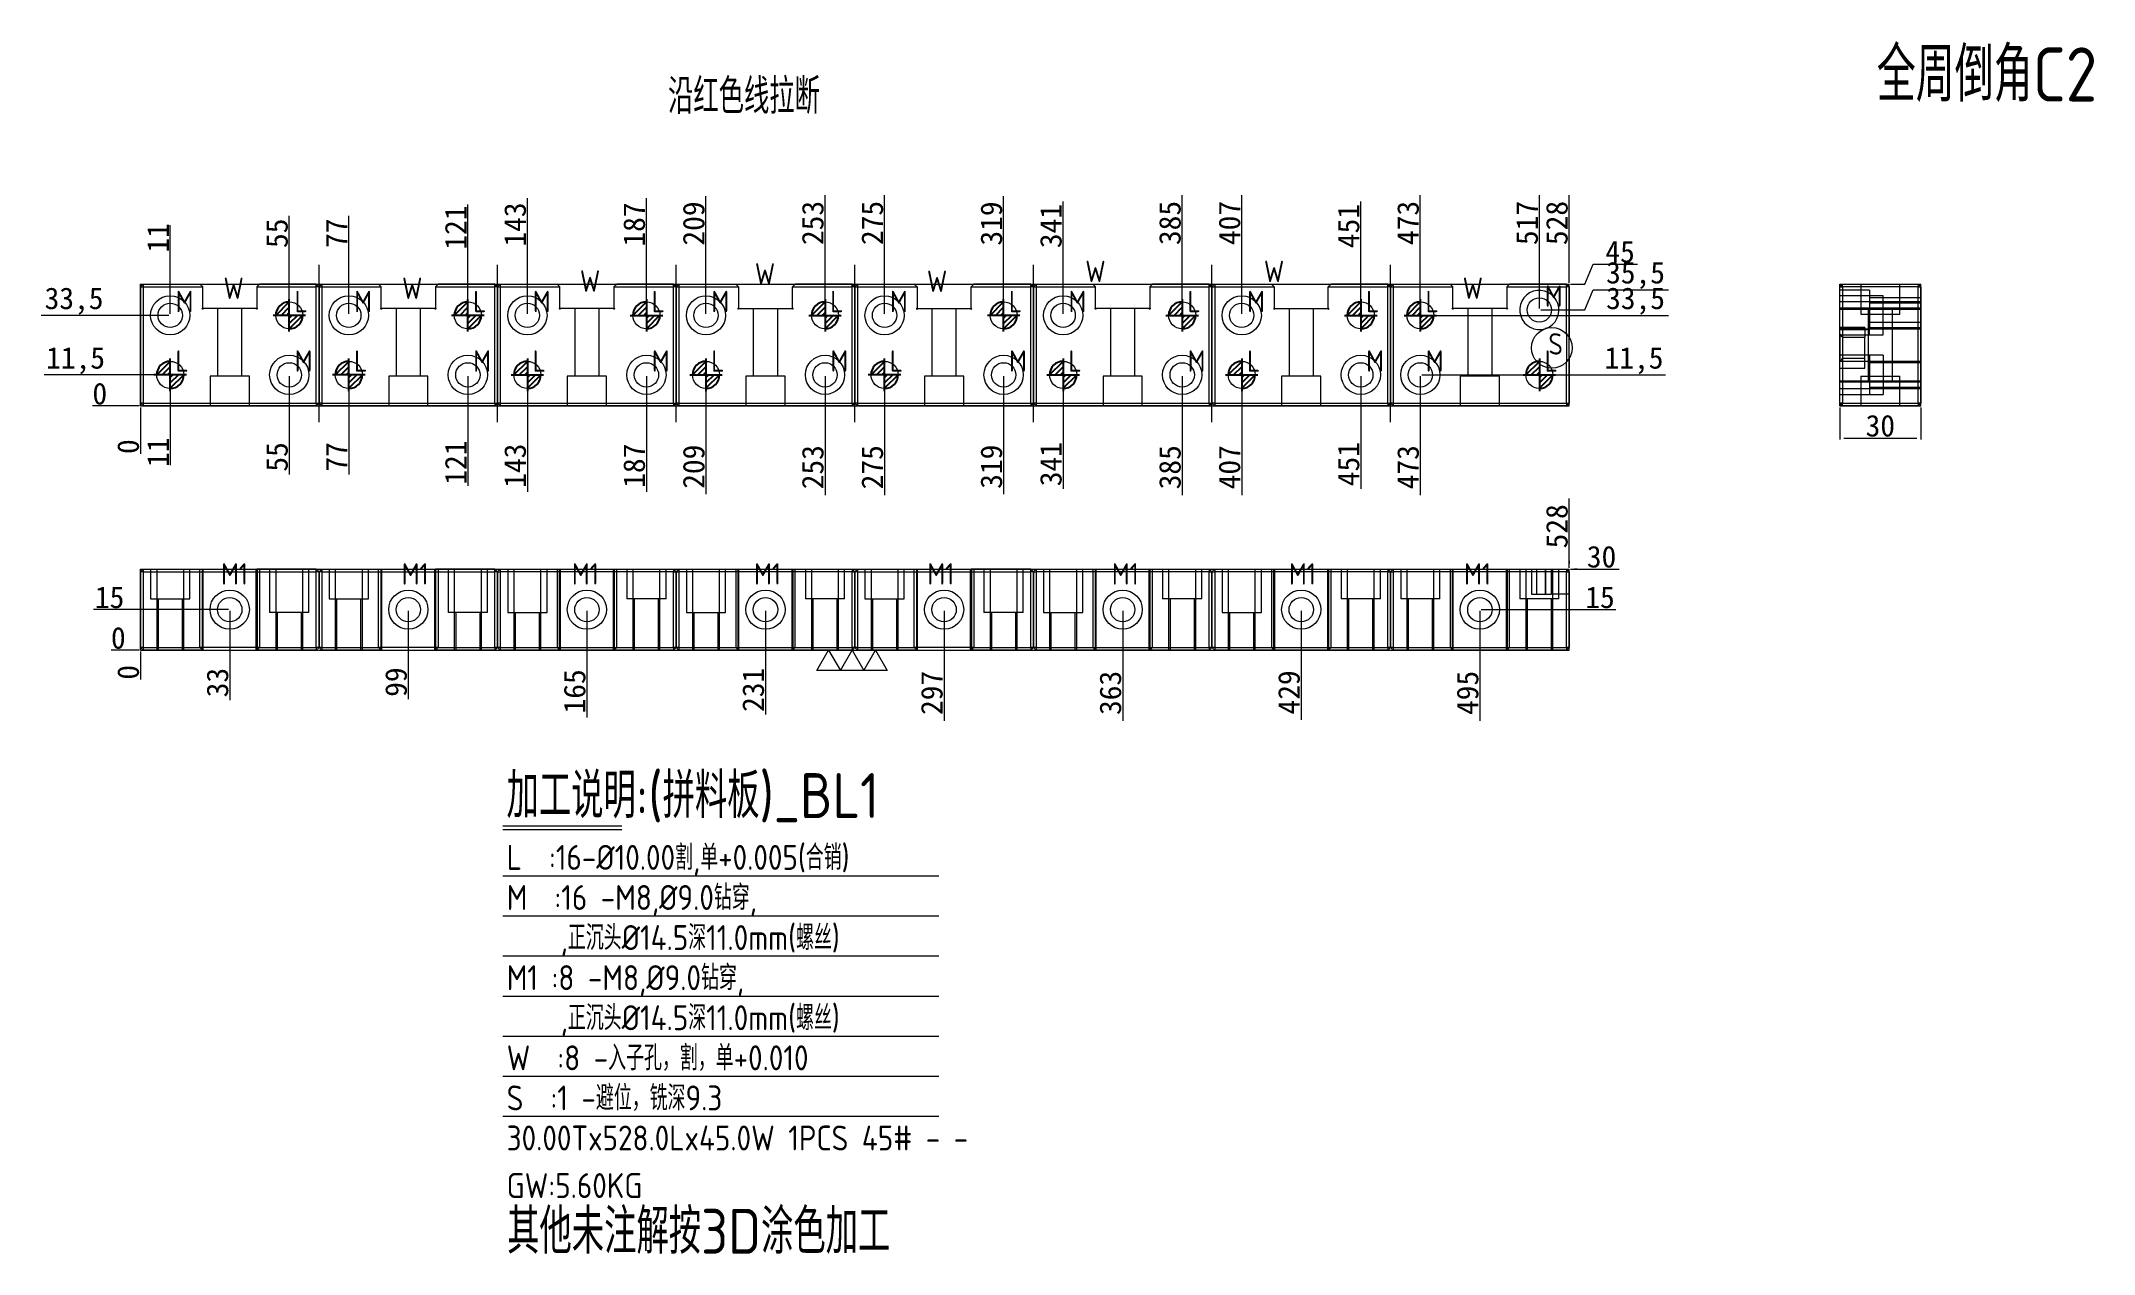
# Model space of a CAD drawing. Header units: millimetres. Extents: x 19369 to 20127, y 34147 to 34595.
import ezdxf

# ---------------------------------------------------------------- set-up
doc = ezdxf.new("R2010")
doc.units = ezdxf.units.MM
doc.linetypes.add('DASHED', pattern=[0])
doc.layers.add('dim', color=4, linetype='Continuous')
doc.layers.add('dim_temp', color=161, linetype='Continuous', lineweight=9)
for name, color, linetype, true_color in [('LB', 7, 'Continuous', 0xffffff), ('LP', 7, 'Continuous', 0xffffff), ('U1', 7, 'Continuous', 0xffffff)]:
    doc.layers.add(name, color=color, linetype=linetype, true_color=true_color)
doc.styles.add('_PUG_ERP', font='txt')
doc.styles.add('gbenor', font='gbenor.shx', dxfattribs={"bigfont": 'gbcbig'})
doc.dimstyles.new('_PUG_ERP', dxfattribs={"dimtxt": 8, "dimasz": 1.5, "dimexe": 0.5, "dimexo": 0.5, "dimgap": 0.5, "dimtad": 1, "dimtxsty": '_PUG_ERP', "dimblk": 'CLOSEDBLANK', "dimcen": 0, "dimclrd": 4, "dimclre": 4, "dimclrt": 3, "dimazin": 3, "dimtfac": 1, "dimtmove": 0, "dimatfit": 3, "dimldrblk": 'CLOSEDBLANK', "dimlwd": 9, "dimlwe": 9})

msp = doc.modelspace()

# ---------------------------------------------------------------- texts
at = {"layer": 'dim', "color": 1, "lineweight": 18, "style": 'gbenor'}
for s, height, p in [('沿红色线拉断', 13, (19600.313, 34568.508)), ('L  :16-%%c10.00割,单+0.005(合销)', 9.2, (19540.684, 34289.073)), ('W  :8 -入子孔，割，单+0.010', 9.2, (19540.684, 34214.998))]:
    msp.add_text(s, height=height, dxfattribs=at).set_placement(p)
at = {"layer": 'dim', "color": 4, "lineweight": 18, "style": 'gbenor'}
for s, height, p in [('W', 7.9, (19632.406, 34505.419)), ('W', 7.9, (19754.534, 34506.316)), ('W', 7.9, (19820.534, 34506.316)), ('W', 7.9, (19436.033, 34500.076)), ('W', 7.9, (19502.033, 34500.076)), ('W', 7.9, (19567.752, 34502.728)), ('W', 7.9, (19695.994, 34502.662)), ('W', 7.9, (19893.994, 34500.099)), ('M', 7.9, (19924.342, 34497.185)), ('M', 7.9, (19418.345, 34495.185)), ('L', 7.9, (19462.297, 34495.162)), ('M', 7.9, (19484.345, 34495.185)), ('L', 7.9, (19528.297, 34495.162)), ('M', 7.9, (19550.345, 34495.185)), ('L', 7.9, (19594.297, 34495.162)), ('M', 7.9, (19616.345, 34495.185)), ('L', 7.9, (19660.297, 34495.162)), ('M', 7.9, (19682.345, 34495.185)), ('L', 7.9, (19726.297, 34495.162)), ('M', 7.9, (19748.345, 34495.185)), ('L', 7.9, (19792.297, 34495.162)), ('M', 7.9, (19814.345, 34495.185)), ('L', 7.9, (19858.297, 34495.162)), ('L', 7.9, (19880.3, 34495.162)), ('S', 7.9, (19925.681, 34479.493)), ('L', 7.9, (19418.303, 34473.162)), ('M', 7.9, (19462.345, 34473.185)), ('L', 7.9, (19484.303, 34473.162)), ('M', 7.9, (19528.345, 34473.185)), ('L', 7.9, (19550.303, 34473.162)), ('M', 7.9, (19594.345, 34473.185)), ('L', 7.9, (19616.304, 34473.162)), ('M', 7.9, (19660.345, 34473.185)), ('L', 7.9, (19682.304, 34473.162)), ('M', 7.9, (19726.345, 34473.185)), ('L', 7.9, (19748.304, 34473.162)), ('M', 7.9, (19792.345, 34473.185)), ('L', 7.9, (19814.304, 34473.162)), ('M', 7.9, (19858.345, 34473.185)), ('M', 7.9, (19880.348, 34473.185)), ('L', 7.9, (19924.3, 34473.162)), ('M1', 7.9, (19435.148, 34394.497)), ('M1', 7.9, (19501.906, 34394.497)), ('M1', 7.9, (19564.805, 34394.497)), ('M1', 7.9, (19632.124, 34394.497)), ('M1', 7.9, (19696.171, 34394.497)), ('M1', 7.9, (19764.355, 34394.497)), ('M1', 7.9, (19829.799, 34394.497)), ('M1', 7.9, (19894.53, 34394.497)), ('加工说明:(拼料板)_BL1', 16.6, (19540.616, 34308.232)), ('M  :16 -M8,%%c9.0钻穿,', 9.2, (19540.684, 34274.258)), ('    ,正沉头%%c14.5深11.0mm(螺丝)', 9.2, (19540.684, 34259.443)), ('M1 :8 -M8,%%c9.0钻穿,', 9.2, (19540.684, 34244.628)), ('    ,正沉头%%c14.5深11.0mm(螺丝)', 9.2, (19540.684, 34229.813)), ('S  :1 -避位，铣深9.3', 9.2, (19540.684, 34200.183)), ('30.00Tx528.0Lx45.0W 1PCS 45# - - ', 9.2, (19540.684, 34185.368)), ('GW:5.60KG ', 9.2, (19540.684, 34167.79))]:
    msp.add_text(s, height=height, dxfattribs=at).set_placement(p)
at = {"layer": 'dim', "color": 21, "lineweight": 18, "style": 'gbenor'}
msp.add_text('其他未注解按3D涂色加工', height=16.6, dxfattribs=at).set_placement((19540.842, 34147.177))
at = {"layer": 'U1', "color": 3, "lineweight": 18, "style": 'gbenor'}
msp.add_text('全周倒角C2', height=20, dxfattribs=at).set_placement((20047.039, 34573.037))

# ---------------------------------------------------------------- blocks, each defined once
blk = doc.blocks.new('*D1268')
at = {"layer": 'Defpoints', "color": 0}
for p in [(19878.34, 34472.01), (19945.19, 34472.01), (19405.34, 34460.51)]:
    blk.add_point(p, dxfattribs=at)
at = {"layer": 'dim_temp', "color": 4, "lineweight": 9}
for p, q in [((19878.84, 34472.01), (19939.19, 34472.01)), ((19939.19, 34472.01), (19942.19, 34472.01)), ((19942.19, 34472.01), (19968.93, 34472.01))]:
    blk.add_line(p, q, dxfattribs=at)
at = {"layer": 'dim_temp', "color": 3, "lineweight": 18, "insert": (19957.31, 34477.27), "char_height": 8, "attachment_point": 5, "style": '_PUG_ERP'}
blk.add_mtext('11,5', dxfattribs=at)
blk = doc.blocks.new('_ClosedBlank')
blk = doc.blocks.new('*D1269')
at = {"layer": 'Defpoints', "color": 0}
for p in [(19878.34, 34494.01), (19945.19, 34494.01), (19405.34, 34460.51)]:
    blk.add_point(p, dxfattribs=at)
at = {"layer": 'dim_temp', "color": 4, "lineweight": 9}
for p, q in [((19878.84, 34494.01), (19939.19, 34494.01)), ((19939.19, 34494.01), (19942.19, 34494.01)), ((19942.19, 34494.01), (19970.07, 34494.01))]:
    blk.add_line(p, q, dxfattribs=at)
at = {"layer": 'dim_temp', "color": 3, "lineweight": 18, "insert": (19957.88, 34499.27), "char_height": 8, "attachment_point": 5, "style": '_PUG_ERP'}
blk.add_mtext('33,5', dxfattribs=at)
blk = doc.blocks.new('*D1270')
at = {"layer": 'Defpoints', "color": 0}
for p in [(19945.19, 34503.49), (19922.34, 34496.01), (19405.34, 34460.51)]:
    blk.add_point(p, dxfattribs=at)
at = {"layer": 'dim_temp', "color": 4, "lineweight": 9}
for p, q in [((19939.19, 34496.01), (19942.19, 34503.49)), ((19942.19, 34503.49), (19970.07, 34503.49)), ((19922.84, 34496.01), (19939.19, 34496.01))]:
    blk.add_line(p, q, dxfattribs=at)
at = {"layer": 'dim_temp', "color": 3, "lineweight": 18, "insert": (19957.88, 34508.75), "char_height": 8, "attachment_point": 5, "style": '_PUG_ERP'}
blk.add_mtext('35,5', dxfattribs=at)
blk = doc.blocks.new('*D1271')
at = {"layer": 'Defpoints', "color": 0}
for p in [(19945.19, 34512.97), (19933.34, 34505.51), (19405.34, 34460.51)]:
    blk.add_point(p, dxfattribs=at)
at = {"layer": 'dim_temp', "color": 4, "lineweight": 9}
for p, q in [((19939.19, 34505.51), (19942.19, 34512.97)), ((19942.19, 34512.97), (19958.64, 34512.97)), ((19933.84, 34505.51), (19939.19, 34505.51))]:
    blk.add_line(p, q, dxfattribs=at)
at = {"layer": 'dim_temp', "color": 3, "lineweight": 18, "insert": (19952.17, 34517.47), "char_height": 8, "attachment_point": 5, "style": '_PUG_ERP'}
blk.add_mtext('45', dxfattribs=at)
blk = doc.blocks.new('*D1272')
at = {"layer": 'Defpoints', "color": 0}
for p in [(19393.49, 34460.51), (19405.34, 34460.51), (19405.34, 34460.51)]:
    blk.add_point(p, dxfattribs=at)
at = {"layer": 'dim_temp', "color": 4, "lineweight": 9}
blk.add_line((19404.84, 34460.51), (19387.66, 34460.51), dxfattribs=at)
at = {"layer": 'dim_temp', "color": 3, "lineweight": 18, "insert": (19390.32, 34465.01), "char_height": 8, "attachment_point": 5, "style": '_PUG_ERP'}
blk.add_mtext('0', dxfattribs=at)
blk = doc.blocks.new('*D1273')
at = {"layer": 'Defpoints', "color": 0}
for p in [(19393.49, 34472.01), (19416.34, 34472.01), (19405.34, 34460.51)]:
    blk.add_point(p, dxfattribs=at)
at = {"layer": 'dim_temp', "color": 4, "lineweight": 9}
for p, q in [((19396.49, 34472.01), (19369.75, 34472.01)), ((19399.49, 34472.01), (19396.49, 34472.01)), ((19415.84, 34472.01), (19399.49, 34472.01))]:
    blk.add_line(p, q, dxfattribs=at)
at = {"layer": 'dim_temp', "color": 3, "lineweight": 18, "insert": (19381.37, 34477.27), "char_height": 8, "attachment_point": 5, "style": '_PUG_ERP'}
blk.add_mtext('11,5', dxfattribs=at)
blk = doc.blocks.new('*D1274')
at = {"layer": 'Defpoints', "color": 0}
for p in [(19393.49, 34494.01), (19416.34, 34494.01), (19405.34, 34460.51)]:
    blk.add_point(p, dxfattribs=at)
at = {"layer": 'dim_temp', "color": 4, "lineweight": 9}
for p, q in [((19396.49, 34494.01), (19368.61, 34494.01)), ((19399.49, 34494.01), (19396.49, 34494.01)), ((19415.84, 34494.01), (19399.49, 34494.01))]:
    blk.add_line(p, q, dxfattribs=at)
at = {"layer": 'dim_temp', "color": 3, "lineweight": 18, "insert": (19380.8, 34499.27), "char_height": 8, "attachment_point": 5, "style": '_PUG_ERP'}
blk.add_mtext('33,5', dxfattribs=at)
blk = doc.blocks.new('*D1275')
at = {"layer": 'Defpoints', "color": 0}
for p in [(19878.34, 34472.01), (19405.34, 34460.51), (19878.34, 34448.66)]:
    blk.add_point(p, dxfattribs=at)
at = {"layer": 'dim_temp', "color": 4, "lineweight": 9}
for p, q in [((19878.34, 34471.51), (19878.34, 34454.66)), ((19878.34, 34454.66), (19878.34, 34451.66)), ((19878.34, 34451.66), (19878.34, 34427.58))]:
    blk.add_line(p, q, dxfattribs=at)
at = {"layer": 'dim_temp', "color": 3, "lineweight": 18, "insert": (19873.84, 34437.87), "char_height": 8, "attachment_point": 5, "rotation": 90, "style": '_PUG_ERP'}
blk.add_mtext('473', dxfattribs=at)
blk = doc.blocks.new('*D1276')
at = {"layer": 'Defpoints', "color": 0}
for p in [(19856.34, 34472.01), (19405.34, 34460.51), (19856.34, 34448.66)]:
    blk.add_point(p, dxfattribs=at)
at = {"layer": 'dim_temp', "color": 4, "lineweight": 9}
for p, q in [((19856.34, 34471.51), (19856.34, 34454.66)), ((19856.34, 34454.66), (19856.34, 34451.66)), ((19856.34, 34451.66), (19856.34, 34429.87))]:
    blk.add_line(p, q, dxfattribs=at)
at = {"layer": 'dim_temp', "color": 3, "lineweight": 18, "insert": (19851.84, 34439.01), "char_height": 8, "attachment_point": 5, "rotation": 90, "style": '_PUG_ERP'}
blk.add_mtext('451', dxfattribs=at)
blk = doc.blocks.new('*D1277')
at = {"layer": 'Defpoints', "color": 0}
for p in [(19812.34, 34472.01), (19405.34, 34460.51), (19812.34, 34448.66)]:
    blk.add_point(p, dxfattribs=at)
at = {"layer": 'dim_temp', "color": 4, "lineweight": 9}
for p, q in [((19812.34, 34471.51), (19812.34, 34454.66)), ((19812.34, 34454.66), (19812.34, 34451.66)), ((19812.34, 34451.66), (19812.34, 34427.58))]:
    blk.add_line(p, q, dxfattribs=at)
at = {"layer": 'dim_temp', "color": 3, "lineweight": 18, "insert": (19807.84, 34437.87), "char_height": 8, "attachment_point": 5, "rotation": 90, "style": '_PUG_ERP'}
blk.add_mtext('407', dxfattribs=at)
blk = doc.blocks.new('*D1278')
at = {"layer": 'Defpoints', "color": 0}
for p in [(19790.34, 34472.01), (19405.34, 34460.51), (19790.34, 34448.66)]:
    blk.add_point(p, dxfattribs=at)
at = {"layer": 'dim_temp', "color": 4, "lineweight": 9}
for p, q in [((19790.34, 34471.51), (19790.34, 34454.66)), ((19790.34, 34454.66), (19790.34, 34451.66)), ((19790.34, 34451.66), (19790.34, 34427.58))]:
    blk.add_line(p, q, dxfattribs=at)
at = {"layer": 'dim_temp', "color": 3, "lineweight": 18, "insert": (19785.84, 34437.87), "char_height": 8, "attachment_point": 5, "rotation": 90, "style": '_PUG_ERP'}
blk.add_mtext('385', dxfattribs=at)
blk = doc.blocks.new('*D1279')
at = {"layer": 'Defpoints', "color": 0}
for p in [(19746.34, 34472.01), (19405.34, 34460.51), (19746.34, 34448.66)]:
    blk.add_point(p, dxfattribs=at)
at = {"layer": 'dim_temp', "color": 4, "lineweight": 9}
for p, q in [((19746.34, 34471.51), (19746.34, 34454.66)), ((19746.34, 34454.66), (19746.34, 34451.66)), ((19746.34, 34451.66), (19746.34, 34429.87))]:
    blk.add_line(p, q, dxfattribs=at)
at = {"layer": 'dim_temp', "color": 3, "lineweight": 18, "insert": (19741.84, 34439.01), "char_height": 8, "attachment_point": 5, "rotation": 90, "style": '_PUG_ERP'}
blk.add_mtext('341', dxfattribs=at)
blk = doc.blocks.new('*D1280')
at = {"layer": 'Defpoints', "color": 0}
for p in [(19724.34, 34472.01), (19405.34, 34460.51), (19724.34, 34448.66)]:
    blk.add_point(p, dxfattribs=at)
at = {"layer": 'dim_temp', "color": 4, "lineweight": 9}
for p, q in [((19724.34, 34471.51), (19724.34, 34454.66)), ((19724.34, 34454.66), (19724.34, 34451.66)), ((19724.34, 34451.66), (19724.34, 34427.96))]:
    blk.add_line(p, q, dxfattribs=at)
at = {"layer": 'dim_temp', "color": 3, "lineweight": 18, "insert": (19719.84, 34438.06), "char_height": 8, "attachment_point": 5, "rotation": 90, "style": '_PUG_ERP'}
blk.add_mtext('319', dxfattribs=at)
blk = doc.blocks.new('*D1281')
at = {"layer": 'Defpoints', "color": 0}
for p in [(19680.34, 34472.01), (19405.34, 34460.51), (19680.34, 34448.66)]:
    blk.add_point(p, dxfattribs=at)
at = {"layer": 'dim_temp', "color": 4, "lineweight": 9}
for p, q in [((19680.34, 34471.51), (19680.34, 34454.66)), ((19680.34, 34454.66), (19680.34, 34451.66)), ((19680.34, 34451.66), (19680.34, 34427.58))]:
    blk.add_line(p, q, dxfattribs=at)
at = {"layer": 'dim_temp', "color": 3, "lineweight": 18, "insert": (19675.84, 34437.87), "char_height": 8, "attachment_point": 5, "rotation": 90, "style": '_PUG_ERP'}
blk.add_mtext('275', dxfattribs=at)
blk = doc.blocks.new('*D1282')
at = {"layer": 'Defpoints', "color": 0}
for p in [(19658.34, 34472.01), (19405.34, 34460.51), (19658.34, 34448.66)]:
    blk.add_point(p, dxfattribs=at)
at = {"layer": 'dim_temp', "color": 4, "lineweight": 9}
for p, q in [((19658.34, 34471.51), (19658.34, 34454.66)), ((19658.34, 34454.66), (19658.34, 34451.66)), ((19658.34, 34451.66), (19658.34, 34427.58))]:
    blk.add_line(p, q, dxfattribs=at)
at = {"layer": 'dim_temp', "color": 3, "lineweight": 18, "insert": (19653.84, 34437.87), "char_height": 8, "attachment_point": 5, "rotation": 90, "style": '_PUG_ERP'}
blk.add_mtext('253', dxfattribs=at)
blk = doc.blocks.new('*D1283')
at = {"layer": 'Defpoints', "color": 0}
for p in [(19614.34, 34472.01), (19405.34, 34460.51), (19614.34, 34448.66)]:
    blk.add_point(p, dxfattribs=at)
at = {"layer": 'dim_temp', "color": 4, "lineweight": 9}
for p, q in [((19614.34, 34471.51), (19614.34, 34454.66)), ((19614.34, 34454.66), (19614.34, 34451.66)), ((19614.34, 34451.66), (19614.34, 34427.96))]:
    blk.add_line(p, q, dxfattribs=at)
at = {"layer": 'dim_temp', "color": 3, "lineweight": 18, "insert": (19609.84, 34438.06), "char_height": 8, "attachment_point": 5, "rotation": 90, "style": '_PUG_ERP'}
blk.add_mtext('209', dxfattribs=at)
blk = doc.blocks.new('*D1284')
at = {"layer": 'Defpoints', "color": 0}
for p in [(19592.34, 34472.01), (19405.34, 34460.51), (19592.34, 34448.66)]:
    blk.add_point(p, dxfattribs=at)
at = {"layer": 'dim_temp', "color": 4, "lineweight": 9}
for p, q in [((19592.34, 34471.51), (19592.34, 34454.66)), ((19592.34, 34454.66), (19592.34, 34451.66)), ((19592.34, 34451.66), (19592.34, 34428.73))]:
    blk.add_line(p, q, dxfattribs=at)
at = {"layer": 'dim_temp', "color": 3, "lineweight": 18, "insert": (19587.84, 34438.44), "char_height": 8, "attachment_point": 5, "rotation": 90, "style": '_PUG_ERP'}
blk.add_mtext('187', dxfattribs=at)
blk = doc.blocks.new('*D1285')
at = {"layer": 'Defpoints', "color": 0}
for p in [(19548.34, 34472.01), (19405.34, 34460.51), (19548.34, 34448.66)]:
    blk.add_point(p, dxfattribs=at)
at = {"layer": 'dim_temp', "color": 4, "lineweight": 9}
for p, q in [((19548.34, 34471.51), (19548.34, 34454.66)), ((19548.34, 34454.66), (19548.34, 34451.66)), ((19548.34, 34451.66), (19548.34, 34428.73))]:
    blk.add_line(p, q, dxfattribs=at)
at = {"layer": 'dim_temp', "color": 3, "lineweight": 18, "insert": (19543.84, 34438.44), "char_height": 8, "attachment_point": 5, "rotation": 90, "style": '_PUG_ERP'}
blk.add_mtext('143', dxfattribs=at)
blk = doc.blocks.new('*D1286')
at = {"layer": 'Defpoints', "color": 0}
for p in [(19526.34, 34472.01), (19405.34, 34460.51), (19526.34, 34448.66)]:
    blk.add_point(p, dxfattribs=at)
at = {"layer": 'dim_temp', "color": 4, "lineweight": 9}
for p, q in [((19526.34, 34471.51), (19526.34, 34454.66)), ((19526.34, 34454.66), (19526.34, 34451.66)), ((19526.34, 34451.66), (19526.34, 34431.01))]:
    blk.add_line(p, q, dxfattribs=at)
at = {"layer": 'dim_temp', "color": 3, "lineweight": 18, "insert": (19521.84, 34439.58), "char_height": 8, "attachment_point": 5, "rotation": 90, "style": '_PUG_ERP'}
blk.add_mtext('121', dxfattribs=at)
blk = doc.blocks.new('*D1287')
at = {"layer": 'Defpoints', "color": 0}
for p in [(19482.34, 34472.01), (19405.34, 34460.51), (19482.34, 34448.66)]:
    blk.add_point(p, dxfattribs=at)
at = {"layer": 'dim_temp', "color": 4, "lineweight": 9}
for p, q in [((19482.34, 34471.51), (19482.34, 34454.66)), ((19482.34, 34454.66), (19482.34, 34451.66)), ((19482.34, 34451.66), (19482.34, 34435.2))]:
    blk.add_line(p, q, dxfattribs=at)
at = {"layer": 'dim_temp', "color": 3, "lineweight": 18, "insert": (19477.84, 34441.68), "char_height": 8, "attachment_point": 5, "rotation": 90, "style": '_PUG_ERP'}
blk.add_mtext('77', dxfattribs=at)
blk = doc.blocks.new('*D1288')
at = {"layer": 'Defpoints', "color": 0}
for p in [(19460.34, 34472.01), (19405.34, 34460.51), (19460.34, 34448.66)]:
    blk.add_point(p, dxfattribs=at)
at = {"layer": 'dim_temp', "color": 4, "lineweight": 9}
for p, q in [((19460.34, 34471.51), (19460.34, 34454.66)), ((19460.34, 34454.66), (19460.34, 34451.66)), ((19460.34, 34451.66), (19460.34, 34435.2))]:
    blk.add_line(p, q, dxfattribs=at)
at = {"layer": 'dim_temp', "color": 3, "lineweight": 18, "insert": (19455.84, 34441.68), "char_height": 8, "attachment_point": 5, "rotation": 90, "style": '_PUG_ERP'}
blk.add_mtext('55', dxfattribs=at)
blk = doc.blocks.new('*D1289')
at = {"layer": 'Defpoints', "color": 0}
for p in [(19416.34, 34472.01), (19405.34, 34460.51), (19416.34, 34448.66)]:
    blk.add_point(p, dxfattribs=at)
at = {"layer": 'dim_temp', "color": 4, "lineweight": 9}
for p, q in [((19416.34, 34471.51), (19416.34, 34454.66)), ((19416.34, 34454.66), (19416.34, 34451.66)), ((19416.34, 34451.66), (19416.34, 34438.63))]:
    blk.add_line(p, q, dxfattribs=at)
at = {"layer": 'dim_temp', "color": 3, "lineweight": 18, "insert": (19411.84, 34443.39), "char_height": 8, "attachment_point": 5, "rotation": 90, "style": '_PUG_ERP'}
blk.add_mtext('11', dxfattribs=at)
blk = doc.blocks.new('*D1290')
at = {"layer": 'Defpoints', "color": 0}
for p in [(19405.34, 34460.51), (19405.34, 34460.51), (19405.34, 34448.66)]:
    blk.add_point(p, dxfattribs=at)
at = {"layer": 'dim_temp', "color": 4, "lineweight": 9}
blk.add_line((19405.34, 34460.01), (19405.34, 34442.82), dxfattribs=at)
at = {"layer": 'dim_temp', "color": 3, "lineweight": 18, "insert": (19400.84, 34445.49), "char_height": 8, "attachment_point": 5, "rotation": 90, "style": '_PUG_ERP'}
blk.add_mtext('0', dxfattribs=at)
blk = doc.blocks.new('*D1291')
at = {"layer": 'Defpoints', "color": 0}
for p in [(19933.34, 34517.36), (19933.34, 34505.51), (19405.34, 34460.51)]:
    blk.add_point(p, dxfattribs=at)
at = {"layer": 'dim_temp', "color": 4, "lineweight": 9}
for p, q in [((19933.34, 34514.36), (19933.34, 34538.43)), ((19933.34, 34511.36), (19933.34, 34514.36)), ((19933.34, 34506.01), (19933.34, 34511.36))]:
    blk.add_line(p, q, dxfattribs=at)
at = {"layer": 'dim_temp', "color": 3, "lineweight": 18, "insert": (19928.84, 34528.14), "char_height": 8, "attachment_point": 5, "rotation": 90, "style": '_PUG_ERP'}
blk.add_mtext('528', dxfattribs=at)
blk = doc.blocks.new('*D1292')
at = {"layer": 'Defpoints', "color": 0}
for p in [(19922.34, 34517.36), (19922.34, 34496.01), (19405.34, 34460.51)]:
    blk.add_point(p, dxfattribs=at)
at = {"layer": 'dim_temp', "color": 4, "lineweight": 9}
for p, q in [((19922.34, 34514.36), (19922.34, 34538.43)), ((19922.34, 34511.36), (19922.34, 34514.36)), ((19922.34, 34496.51), (19922.34, 34511.36))]:
    blk.add_line(p, q, dxfattribs=at)
at = {"layer": 'dim_temp', "color": 3, "lineweight": 18, "insert": (19917.84, 34528.14), "char_height": 8, "attachment_point": 5, "rotation": 90, "style": '_PUG_ERP'}
blk.add_mtext('517', dxfattribs=at)
blk = doc.blocks.new('*D1293')
at = {"layer": 'Defpoints', "color": 0}
for p in [(19878.34, 34517.36), (19878.34, 34494.01), (19405.34, 34460.51)]:
    blk.add_point(p, dxfattribs=at)
at = {"layer": 'dim_temp', "color": 4, "lineweight": 9}
for p, q in [((19878.34, 34514.36), (19878.34, 34538.43)), ((19878.34, 34511.36), (19878.34, 34514.36)), ((19878.34, 34494.51), (19878.34, 34511.36))]:
    blk.add_line(p, q, dxfattribs=at)
at = {"layer": 'dim_temp', "color": 3, "lineweight": 18, "insert": (19873.84, 34528.14), "char_height": 8, "attachment_point": 5, "rotation": 90, "style": '_PUG_ERP'}
blk.add_mtext('473', dxfattribs=at)
blk = doc.blocks.new('*D1294')
at = {"layer": 'Defpoints', "color": 0}
for p in [(19856.34, 34517.36), (19856.34, 34494.01), (19405.34, 34460.51)]:
    blk.add_point(p, dxfattribs=at)
at = {"layer": 'dim_temp', "color": 4, "lineweight": 9}
for p, q in [((19856.34, 34514.36), (19856.34, 34536.14)), ((19856.34, 34511.36), (19856.34, 34514.36)), ((19856.34, 34494.51), (19856.34, 34511.36))]:
    blk.add_line(p, q, dxfattribs=at)
at = {"layer": 'dim_temp', "color": 3, "lineweight": 18, "insert": (19851.84, 34527), "char_height": 8, "attachment_point": 5, "rotation": 90, "style": '_PUG_ERP'}
blk.add_mtext('451', dxfattribs=at)
blk = doc.blocks.new('*D1295')
at = {"layer": 'Defpoints', "color": 0}
for p in [(19812.34, 34517.36), (19812.34, 34494.01), (19405.34, 34460.51)]:
    blk.add_point(p, dxfattribs=at)
at = {"layer": 'dim_temp', "color": 4, "lineweight": 9}
for p, q in [((19812.34, 34514.36), (19812.34, 34538.43)), ((19812.34, 34511.36), (19812.34, 34514.36)), ((19812.34, 34494.51), (19812.34, 34511.36))]:
    blk.add_line(p, q, dxfattribs=at)
at = {"layer": 'dim_temp', "color": 3, "lineweight": 18, "insert": (19807.84, 34528.14), "char_height": 8, "attachment_point": 5, "rotation": 90, "style": '_PUG_ERP'}
blk.add_mtext('407', dxfattribs=at)
blk = doc.blocks.new('*D1296')
at = {"layer": 'Defpoints', "color": 0}
for p in [(19790.34, 34517.36), (19790.34, 34494.01), (19405.34, 34460.51)]:
    blk.add_point(p, dxfattribs=at)
at = {"layer": 'dim_temp', "color": 4, "lineweight": 9}
for p, q in [((19790.34, 34514.36), (19790.34, 34538.43)), ((19790.34, 34511.36), (19790.34, 34514.36)), ((19790.34, 34494.51), (19790.34, 34511.36))]:
    blk.add_line(p, q, dxfattribs=at)
at = {"layer": 'dim_temp', "color": 3, "lineweight": 18, "insert": (19785.84, 34528.14), "char_height": 8, "attachment_point": 5, "rotation": 90, "style": '_PUG_ERP'}
blk.add_mtext('385', dxfattribs=at)
blk = doc.blocks.new('*D1297')
at = {"layer": 'Defpoints', "color": 0}
for p in [(19746.34, 34517.36), (19746.34, 34494.01), (19405.34, 34460.51)]:
    blk.add_point(p, dxfattribs=at)
at = {"layer": 'dim_temp', "color": 4, "lineweight": 9}
for p, q in [((19746.34, 34514.36), (19746.34, 34536.14)), ((19746.34, 34511.36), (19746.34, 34514.36)), ((19746.34, 34494.51), (19746.34, 34511.36))]:
    blk.add_line(p, q, dxfattribs=at)
at = {"layer": 'dim_temp', "color": 3, "lineweight": 18, "insert": (19741.84, 34527), "char_height": 8, "attachment_point": 5, "rotation": 90, "style": '_PUG_ERP'}
blk.add_mtext('341', dxfattribs=at)
blk = doc.blocks.new('*D1298')
at = {"layer": 'Defpoints', "color": 0}
for p in [(19724.34, 34517.36), (19724.34, 34494.01), (19405.34, 34460.51)]:
    blk.add_point(p, dxfattribs=at)
at = {"layer": 'dim_temp', "color": 4, "lineweight": 9}
for p, q in [((19724.34, 34514.36), (19724.34, 34538.05)), ((19724.34, 34511.36), (19724.34, 34514.36)), ((19724.34, 34494.51), (19724.34, 34511.36))]:
    blk.add_line(p, q, dxfattribs=at)
at = {"layer": 'dim_temp', "color": 3, "lineweight": 18, "insert": (19719.84, 34527.95), "char_height": 8, "attachment_point": 5, "rotation": 90, "style": '_PUG_ERP'}
blk.add_mtext('319', dxfattribs=at)
blk = doc.blocks.new('*D1299')
at = {"layer": 'Defpoints', "color": 0}
for p in [(19680.34, 34517.36), (19680.34, 34494.01), (19405.34, 34460.51)]:
    blk.add_point(p, dxfattribs=at)
at = {"layer": 'dim_temp', "color": 4, "lineweight": 9}
for p, q in [((19680.34, 34514.36), (19680.34, 34538.43)), ((19680.34, 34511.36), (19680.34, 34514.36)), ((19680.34, 34494.51), (19680.34, 34511.36))]:
    blk.add_line(p, q, dxfattribs=at)
at = {"layer": 'dim_temp', "color": 3, "lineweight": 18, "insert": (19675.84, 34528.14), "char_height": 8, "attachment_point": 5, "rotation": 90, "style": '_PUG_ERP'}
blk.add_mtext('275', dxfattribs=at)
blk = doc.blocks.new('*D1300')
at = {"layer": 'Defpoints', "color": 0}
for p in [(19658.34, 34517.36), (19658.34, 34494.01), (19405.34, 34460.51)]:
    blk.add_point(p, dxfattribs=at)
at = {"layer": 'dim_temp', "color": 4, "lineweight": 9}
for p, q in [((19658.34, 34514.36), (19658.34, 34538.43)), ((19658.34, 34511.36), (19658.34, 34514.36)), ((19658.34, 34494.51), (19658.34, 34511.36))]:
    blk.add_line(p, q, dxfattribs=at)
at = {"layer": 'dim_temp', "color": 3, "lineweight": 18, "insert": (19653.84, 34528.14), "char_height": 8, "attachment_point": 5, "rotation": 90, "style": '_PUG_ERP'}
blk.add_mtext('253', dxfattribs=at)
blk = doc.blocks.new('*D1301')
at = {"layer": 'Defpoints', "color": 0}
for p in [(19614.34, 34517.36), (19614.34, 34494.01), (19405.34, 34460.51)]:
    blk.add_point(p, dxfattribs=at)
at = {"layer": 'dim_temp', "color": 4, "lineweight": 9}
for p, q in [((19614.34, 34514.36), (19614.34, 34538.05)), ((19614.34, 34511.36), (19614.34, 34514.36)), ((19614.34, 34494.51), (19614.34, 34511.36))]:
    blk.add_line(p, q, dxfattribs=at)
at = {"layer": 'dim_temp', "color": 3, "lineweight": 18, "insert": (19609.84, 34527.95), "char_height": 8, "attachment_point": 5, "rotation": 90, "style": '_PUG_ERP'}
blk.add_mtext('209', dxfattribs=at)
blk = doc.blocks.new('*D1302')
at = {"layer": 'Defpoints', "color": 0}
for p in [(19592.34, 34517.36), (19592.34, 34494.01), (19405.34, 34460.51)]:
    blk.add_point(p, dxfattribs=at)
at = {"layer": 'dim_temp', "color": 4, "lineweight": 9}
for p, q in [((19592.34, 34514.36), (19592.34, 34537.28)), ((19592.34, 34511.36), (19592.34, 34514.36)), ((19592.34, 34494.51), (19592.34, 34511.36))]:
    blk.add_line(p, q, dxfattribs=at)
at = {"layer": 'dim_temp', "color": 3, "lineweight": 18, "insert": (19587.84, 34527.57), "char_height": 8, "attachment_point": 5, "rotation": 90, "style": '_PUG_ERP'}
blk.add_mtext('187', dxfattribs=at)
blk = doc.blocks.new('*D1303')
at = {"layer": 'Defpoints', "color": 0}
for p in [(19548.34, 34517.36), (19548.34, 34494.01), (19405.34, 34460.51)]:
    blk.add_point(p, dxfattribs=at)
at = {"layer": 'dim_temp', "color": 4, "lineweight": 9}
for p, q in [((19548.34, 34514.36), (19548.34, 34537.28)), ((19548.34, 34511.36), (19548.34, 34514.36)), ((19548.34, 34494.51), (19548.34, 34511.36))]:
    blk.add_line(p, q, dxfattribs=at)
at = {"layer": 'dim_temp', "color": 3, "lineweight": 18, "insert": (19543.84, 34527.57), "char_height": 8, "attachment_point": 5, "rotation": 90, "style": '_PUG_ERP'}
blk.add_mtext('143', dxfattribs=at)
blk = doc.blocks.new('*D1304')
at = {"layer": 'Defpoints', "color": 0}
for p in [(19526.34, 34517.36), (19526.34, 34494.01), (19405.34, 34460.51)]:
    blk.add_point(p, dxfattribs=at)
at = {"layer": 'dim_temp', "color": 4, "lineweight": 9}
for p, q in [((19526.34, 34514.36), (19526.34, 34535)), ((19526.34, 34511.36), (19526.34, 34514.36)), ((19526.34, 34494.51), (19526.34, 34511.36))]:
    blk.add_line(p, q, dxfattribs=at)
at = {"layer": 'dim_temp', "color": 3, "lineweight": 18, "insert": (19521.84, 34526.43), "char_height": 8, "attachment_point": 5, "rotation": 90, "style": '_PUG_ERP'}
blk.add_mtext('121', dxfattribs=at)
blk = doc.blocks.new('*D1305')
at = {"layer": 'Defpoints', "color": 0}
for p in [(19482.34, 34517.36), (19482.34, 34494.01), (19405.34, 34460.51)]:
    blk.add_point(p, dxfattribs=at)
at = {"layer": 'dim_temp', "color": 4, "lineweight": 9}
for p, q in [((19482.34, 34514.36), (19482.34, 34530.81)), ((19482.34, 34511.36), (19482.34, 34514.36)), ((19482.34, 34494.51), (19482.34, 34511.36))]:
    blk.add_line(p, q, dxfattribs=at)
at = {"layer": 'dim_temp', "color": 3, "lineweight": 18, "insert": (19477.84, 34524.33), "char_height": 8, "attachment_point": 5, "rotation": 90, "style": '_PUG_ERP'}
blk.add_mtext('77', dxfattribs=at)
blk = doc.blocks.new('*D1306')
at = {"layer": 'Defpoints', "color": 0}
for p in [(19460.34, 34517.36), (19460.34, 34494.01), (19405.34, 34460.51)]:
    blk.add_point(p, dxfattribs=at)
at = {"layer": 'dim_temp', "color": 4, "lineweight": 9}
for p, q in [((19460.34, 34514.36), (19460.34, 34530.81)), ((19460.34, 34511.36), (19460.34, 34514.36)), ((19460.34, 34494.51), (19460.34, 34511.36))]:
    blk.add_line(p, q, dxfattribs=at)
at = {"layer": 'dim_temp', "color": 3, "lineweight": 18, "insert": (19455.84, 34524.33), "char_height": 8, "attachment_point": 5, "rotation": 90, "style": '_PUG_ERP'}
blk.add_mtext('55', dxfattribs=at)
blk = doc.blocks.new('*D1307')
at = {"layer": 'Defpoints', "color": 0}
for p in [(19416.34, 34517.36), (19416.34, 34494.01), (19405.34, 34460.51)]:
    blk.add_point(p, dxfattribs=at)
at = {"layer": 'dim_temp', "color": 4, "lineweight": 9}
for p, q in [((19416.34, 34514.36), (19416.34, 34527.38)), ((19416.34, 34511.36), (19416.34, 34514.36)), ((19416.34, 34494.51), (19416.34, 34511.36))]:
    blk.add_line(p, q, dxfattribs=at)
at = {"layer": 'dim_temp', "color": 3, "lineweight": 18, "insert": (19411.84, 34522.62), "char_height": 8, "attachment_point": 5, "rotation": 90, "style": '_PUG_ERP'}
blk.add_mtext('11', dxfattribs=at)
blk = doc.blocks.new('*D1308')
at = {"layer": 'Defpoints', "color": 0}
for p in [(19900.34, 34385.25), (19938.34, 34385.25), (19405.34, 34370.25)]:
    blk.add_point(p, dxfattribs=at)
at = {"layer": 'dim_temp', "color": 4, "lineweight": 9}
for p, q in [((19900.84, 34385.25), (19932.34, 34385.25)), ((19932.34, 34385.25), (19935.34, 34385.25)), ((19935.34, 34385.25), (19950.65, 34385.25))]:
    blk.add_line(p, q, dxfattribs=at)
at = {"layer": 'dim_temp', "color": 3, "lineweight": 18, "insert": (19944.75, 34389.75), "char_height": 8, "attachment_point": 5, "style": '_PUG_ERP'}
blk.add_mtext('15', dxfattribs=at)
blk = doc.blocks.new('*D1309')
at = {"layer": 'Defpoints', "color": 0}
for p in [(19933.34, 34400.25), (19938.34, 34400.25), (19405.34, 34370.25)]:
    blk.add_point(p, dxfattribs=at)
at = {"layer": 'dim_temp', "color": 4, "lineweight": 9}
for p, q in [((19933.84, 34400.25), (19936.34, 34400.25)), ((19936.34, 34400.25), (19935.34, 34400.25)), ((19935.34, 34400.25), (19951.79, 34400.25))]:
    blk.add_line(p, q, dxfattribs=at)
at = {"layer": 'dim_temp', "color": 3, "lineweight": 18, "insert": (19945.32, 34404.75), "char_height": 8, "attachment_point": 5, "style": '_PUG_ERP'}
blk.add_mtext('30', dxfattribs=at)
blk = doc.blocks.new('*D1310')
at = {"layer": 'Defpoints', "color": 0}
for p in [(19400.34, 34370.25), (19405.34, 34370.25), (19405.34, 34370.25)]:
    blk.add_point(p, dxfattribs=at)
at = {"layer": 'dim_temp', "color": 4, "lineweight": 9}
blk.add_line((19404.84, 34370.25), (19394.51, 34370.25), dxfattribs=at)
at = {"layer": 'dim_temp', "color": 3, "lineweight": 18, "insert": (19397.17, 34374.75), "char_height": 8, "attachment_point": 5, "style": '_PUG_ERP'}
blk.add_mtext('0', dxfattribs=at)
blk = doc.blocks.new('*D1311')
at = {"layer": 'Defpoints', "color": 0}
for p in [(19400.34, 34385.25), (19438.34, 34385.25), (19405.34, 34370.25)]:
    blk.add_point(p, dxfattribs=at)
at = {"layer": 'dim_temp', "color": 4, "lineweight": 9}
for p, q in [((19403.34, 34385.25), (19388.03, 34385.25)), ((19406.34, 34385.25), (19403.34, 34385.25)), ((19437.84, 34385.25), (19406.34, 34385.25))]:
    blk.add_line(p, q, dxfattribs=at)
at = {"layer": 'dim_temp', "color": 3, "lineweight": 18, "insert": (19393.94, 34389.75), "char_height": 8, "attachment_point": 5, "style": '_PUG_ERP'}
blk.add_mtext('15', dxfattribs=at)
blk = doc.blocks.new('*D1312')
at = {"layer": 'Defpoints', "color": 0}
for p in [(19900.34, 34385.25), (19405.34, 34370.25), (19900.34, 34365.25)]:
    blk.add_point(p, dxfattribs=at)
at = {"layer": 'dim_temp', "color": 4, "lineweight": 9}
for p, q in [((19900.34, 34384.75), (19900.34, 34371.25)), ((19900.34, 34371.25), (19900.34, 34368.25)), ((19900.34, 34368.25), (19900.34, 34344.17))]:
    blk.add_line(p, q, dxfattribs=at)
at = {"layer": 'dim_temp', "color": 3, "lineweight": 18, "insert": (19895.84, 34354.46), "char_height": 8, "attachment_point": 5, "rotation": 90, "style": '_PUG_ERP'}
blk.add_mtext('495', dxfattribs=at)
blk = doc.blocks.new('*D1313')
at = {"layer": 'Defpoints', "color": 0}
for p in [(19834.34, 34385.25), (19405.34, 34370.25), (19834.34, 34365.25)]:
    blk.add_point(p, dxfattribs=at)
at = {"layer": 'dim_temp', "color": 4, "lineweight": 9}
for p, q in [((19834.34, 34384.75), (19834.34, 34371.25)), ((19834.34, 34371.25), (19834.34, 34368.25)), ((19834.34, 34368.25), (19834.34, 34344.55))]:
    blk.add_line(p, q, dxfattribs=at)
at = {"layer": 'dim_temp', "color": 3, "lineweight": 18, "insert": (19829.84, 34354.65), "char_height": 8, "attachment_point": 5, "rotation": 90, "style": '_PUG_ERP'}
blk.add_mtext('429', dxfattribs=at)
blk = doc.blocks.new('*D1314')
at = {"layer": 'Defpoints', "color": 0}
for p in [(19768.34, 34385.25), (19405.34, 34370.25), (19768.34, 34365.25)]:
    blk.add_point(p, dxfattribs=at)
at = {"layer": 'dim_temp', "color": 4, "lineweight": 9}
for p, q in [((19768.34, 34384.75), (19768.34, 34371.25)), ((19768.34, 34371.25), (19768.34, 34368.25)), ((19768.34, 34368.25), (19768.34, 34344.17))]:
    blk.add_line(p, q, dxfattribs=at)
at = {"layer": 'dim_temp', "color": 3, "lineweight": 18, "insert": (19763.84, 34354.46), "char_height": 8, "attachment_point": 5, "rotation": 90, "style": '_PUG_ERP'}
blk.add_mtext('363', dxfattribs=at)
blk = doc.blocks.new('*D1315')
at = {"layer": 'Defpoints', "color": 0}
for p in [(19702.34, 34385.25), (19405.34, 34370.25), (19702.34, 34365.25)]:
    blk.add_point(p, dxfattribs=at)
at = {"layer": 'dim_temp', "color": 4, "lineweight": 9}
for p, q in [((19702.34, 34384.75), (19702.34, 34371.25)), ((19702.34, 34371.25), (19702.34, 34368.25)), ((19702.34, 34368.25), (19702.34, 34344.17))]:
    blk.add_line(p, q, dxfattribs=at)
at = {"layer": 'dim_temp', "color": 3, "lineweight": 18, "insert": (19697.84, 34354.46), "char_height": 8, "attachment_point": 5, "rotation": 90, "style": '_PUG_ERP'}
blk.add_mtext('297', dxfattribs=at)
blk = doc.blocks.new('*D1316')
at = {"layer": 'Defpoints', "color": 0}
for p in [(19636.34, 34385.25), (19405.34, 34370.25), (19636.34, 34365.25)]:
    blk.add_point(p, dxfattribs=at)
at = {"layer": 'dim_temp', "color": 4, "lineweight": 9}
for p, q in [((19636.34, 34384.75), (19636.34, 34371.25)), ((19636.34, 34371.25), (19636.34, 34368.25)), ((19636.34, 34368.25), (19636.34, 34346.46))]:
    blk.add_line(p, q, dxfattribs=at)
at = {"layer": 'dim_temp', "color": 3, "lineweight": 18, "insert": (19631.84, 34355.6), "char_height": 8, "attachment_point": 5, "rotation": 90, "style": '_PUG_ERP'}
blk.add_mtext('231', dxfattribs=at)
blk = doc.blocks.new('*D1317')
at = {"layer": 'Defpoints', "color": 0}
for p in [(19570.34, 34385.25), (19405.34, 34370.25), (19570.34, 34365.25)]:
    blk.add_point(p, dxfattribs=at)
at = {"layer": 'dim_temp', "color": 4, "lineweight": 9}
for p, q in [((19570.34, 34384.75), (19570.34, 34371.25)), ((19570.34, 34371.25), (19570.34, 34368.25)), ((19570.34, 34368.25), (19570.34, 34345.32))]:
    blk.add_line(p, q, dxfattribs=at)
at = {"layer": 'dim_temp', "color": 3, "lineweight": 18, "insert": (19565.84, 34355.03), "char_height": 8, "attachment_point": 5, "rotation": 90, "style": '_PUG_ERP'}
blk.add_mtext('165', dxfattribs=at)
blk = doc.blocks.new('*D1318')
at = {"layer": 'Defpoints', "color": 0}
for p in [(19504.34, 34385.25), (19405.34, 34370.25), (19504.34, 34365.25)]:
    blk.add_point(p, dxfattribs=at)
at = {"layer": 'dim_temp', "color": 4, "lineweight": 9}
for p, q in [((19504.34, 34384.75), (19504.34, 34371.25)), ((19504.34, 34371.25), (19504.34, 34368.25)), ((19504.34, 34368.25), (19504.34, 34352.17))]:
    blk.add_line(p, q, dxfattribs=at)
at = {"layer": 'dim_temp', "color": 3, "lineweight": 18, "insert": (19499.84, 34358.46), "char_height": 8, "attachment_point": 5, "rotation": 90, "style": '_PUG_ERP'}
blk.add_mtext('99', dxfattribs=at)
blk = doc.blocks.new('*D1319')
at = {"layer": 'Defpoints', "color": 0}
for p in [(19438.34, 34385.25), (19405.34, 34370.25), (19438.34, 34365.25)]:
    blk.add_point(p, dxfattribs=at)
at = {"layer": 'dim_temp', "color": 4, "lineweight": 9}
for p, q in [((19438.34, 34384.75), (19438.34, 34371.25)), ((19438.34, 34371.25), (19438.34, 34368.25)), ((19438.34, 34368.25), (19438.34, 34351.79))]:
    blk.add_line(p, q, dxfattribs=at)
at = {"layer": 'dim_temp', "color": 3, "lineweight": 18, "insert": (19433.84, 34358.27), "char_height": 8, "attachment_point": 5, "rotation": 90, "style": '_PUG_ERP'}
blk.add_mtext('33', dxfattribs=at)
blk = doc.blocks.new('*D1320')
at = {"layer": 'Defpoints', "color": 0}
for p in [(19405.34, 34370.25), (19405.34, 34370.25), (19405.34, 34365.25)]:
    blk.add_point(p, dxfattribs=at)
at = {"layer": 'dim_temp', "color": 4, "lineweight": 9}
blk.add_line((19405.34, 34369.75), (19405.34, 34359.41), dxfattribs=at)
at = {"layer": 'dim_temp', "color": 3, "lineweight": 18, "insert": (19400.84, 34362.08), "char_height": 8, "attachment_point": 5, "rotation": 90, "style": '_PUG_ERP'}
blk.add_mtext('0', dxfattribs=at)
blk = doc.blocks.new('*D1321')
at = {"layer": 'Defpoints', "color": 0}
for p in [(19933.34, 34405.25), (19933.34, 34400.25), (19405.34, 34370.25)]:
    blk.add_point(p, dxfattribs=at)
at = {"layer": 'dim_temp', "color": 4, "lineweight": 9}
for p, q in [((19933.34, 34402.25), (19933.34, 34426.32)), ((19933.34, 34400.75), (19933.34, 34403.25)), ((19933.34, 34403.25), (19933.34, 34402.25))]:
    blk.add_line(p, q, dxfattribs=at)
at = {"layer": 'dim_temp', "color": 3, "lineweight": 18, "insert": (19928.84, 34416.03), "char_height": 8, "attachment_point": 5, "rotation": 90, "style": '_PUG_ERP'}
blk.add_mtext('528', dxfattribs=at)
blk = doc.blocks.new('*D1322')
at = {"layer": 'Defpoints', "color": 0}
for p in [(20033.34, 34460.51), (20063.34, 34460.51), (20063.34, 34448.66)]:
    blk.add_point(p, dxfattribs=at)
at = {"layer": 'dim_temp', "color": 4, "lineweight": 9}
for p, q in [((20033.34, 34460.01), (20033.34, 34448.16)), ((20063.34, 34460.01), (20063.34, 34448.16)), ((20034.84, 34448.66), (20061.84, 34448.66))]:
    blk.add_line(p, q, dxfattribs=at)
at = {"layer": 'dim_temp', "color": 3, "lineweight": 18, "insert": (20048.34, 34453.16), "char_height": 8, "attachment_point": 5, "style": '_PUG_ERP'}
blk.add_mtext('30', dxfattribs=at)
blk = doc.blocks.new('pg_hx_L0')
at = {"color": 230}
for p, q in [((-0.6, 0), (0.6, 0)), ((-0.5, -0.003), (0, 0.497)), ((-0.3, 0), (0, 0.3)), ((-0.1, 0), (0, 0.1)), ((0, 0.6), (0, -0.6)), ((0.5, 0.003), (0, -0.497)), ((0.1, 0), (0, -0.1)), ((0.3, 0), (0, -0.3))]:
    blk.add_line(p, q, dxfattribs=at)
for start, end in [(90, 180), (270, 0)]:
    blk.add_arc((0, 0), 0.5, start, end, dxfattribs=at)
blk = doc.blocks.new('pg_hx_LLL0')
blk.add_blockref('pg_hx_L0', (0, 0))

# ---------------------------------------------------------------- dimensions: what is measured, and where the dimension line sits
at = {"layer": 'dim_temp', "lineweight": 18}
for feature_location, offset, dtype, origin, picture, middle in [((19933.34, 34505.505), (0, 11.85), 1, (19405.34, 34460.505), '*D1291', (19928.84, 34528.141)), ((19922.337, 34496.005), (0, 21.35), 1, (19405.34, 34460.505), '*D1292', (19917.837, 34528.141)), ((19878.34, 34494.005), (0, 23.35), 1, (19405.34, 34460.505), '*D1293', (19873.84, 34528.141)), ((19812.34, 34494.005), (0, 23.35), 1, (19405.34, 34460.505), '*D1295', (19807.84, 34528.141)), ((19790.337, 34494.005), (0, 23.35), 1, (19405.34, 34460.505), '*D1296', (19785.837, 34528.141)), ((19680.34, 34494.005), (0, 23.35), 1, (19405.34, 34460.505), '*D1299', (19675.84, 34528.141)), ((19658.337, 34494.005), (0, 23.35), 1, (19405.34, 34460.505), '*D1300', (19653.837, 34528.141)), ((19724.337, 34494.005), (0, 23.35), 1, (19405.34, 34460.505), '*D1298', (19719.837, 34527.951)), ((19614.34, 34494.005), (0, 23.35), 1, (19405.34, 34460.505), '*D1301', (19609.84, 34527.951)), ((19592.337, 34494.005), (0, 23.35), 1, (19405.34, 34460.505), '*D1302', (19587.837, 34527.57)), ((19548.34, 34494.005), (0, 23.35), 1, (19405.34, 34460.505), '*D1303', (19543.84, 34527.57)), ((19856.337, 34494.005), (0, 23.35), 1, (19405.34, 34460.505), '*D1294', (19851.837, 34526.998)), ((19746.34, 34494.005), (0, 23.35), 1, (19405.34, 34460.505), '*D1297', (19741.84, 34526.998)), ((19526.337, 34494.005), (0, 23.35), 1, (19405.34, 34460.505), '*D1304', (19521.837, 34526.427)), ((19482.34, 34494.005), (0, 23.35), 1, (19405.34, 34460.505), '*D1305', (19477.84, 34524.332)), ((19460.337, 34494.005), (0, 23.35), 1, (19405.34, 34460.505), '*D1306', (19455.837, 34524.332)), ((19416.34, 34494.005), (0, 23.35), 1, (19405.34, 34460.505), '*D1307', (19411.84, 34522.617)), ((19933.34, 34505.505), (11.85, 7.46), 0, (19405.34, 34460.505), '*D1271', (19952.167, 34517.465)), ((19922.337, 34496.005), (22.853, 7.48), 0, (19405.34, 34460.505), '*D1270', (19957.881, 34508.747)), ((19416.34, 34494.005), (-22.85, 0), 0, (19405.34, 34460.505), '*D1274', (19380.8, 34499.267)), ((19878.34, 34494.005), (66.85, 0), 0, (19405.34, 34460.505), '*D1269', (19957.881, 34499.267)), ((19416.344, 34472.005), (-22.853, 0), 0, (19405.34, 34460.505), '*D1273', (19381.371, 34477.267)), ((19878.344, 34472.005), (66.847, 0), 0, (19405.34, 34460.505), '*D1268', (19957.309, 34477.267)), ((19405.340304277, 34460.505375836), (-11.85, 0), 0, (19405.340304277, 34460.505375836), '*D1272', (19390.32363761, 34465.005375836)), ((19878.344, 34472.005), (0, -23.35), 1, (19405.34, 34460.505), '*D1275', (19873.843, 34437.87)), ((19856.34, 34472.005), (0, -23.35), 1, (19405.34, 34460.505), '*D1276', (19851.84, 34439.013)), ((19812.344, 34472.005), (0, -23.35), 1, (19405.34, 34460.505), '*D1277', (19807.843, 34437.87)), ((19790.34, 34472.005), (0, -23.35), 1, (19405.34, 34460.505), '*D1278', (19785.84, 34437.87)), ((19746.344, 34472.005), (0, -23.35), 1, (19405.34, 34460.505), '*D1279', (19741.843, 34439.013)), ((19724.34, 34472.005), (0, -23.35), 1, (19405.34, 34460.505), '*D1280', (19719.84, 34438.06)), ((19680.344, 34472.005), (0, -23.35), 1, (19405.34, 34460.505), '*D1281', (19675.843, 34437.87)), ((19658.34, 34472.005), (0, -23.35), 1, (19405.34, 34460.505), '*D1282', (19653.84, 34437.87)), ((19614.344, 34472.005), (0, -23.35), 1, (19405.34, 34460.505), '*D1283', (19609.843, 34438.06)), ((19592.34, 34472.005), (0, -23.35), 1, (19405.34, 34460.505), '*D1284', (19587.84, 34438.441)), ((19548.344, 34472.005), (0, -23.35), 1, (19405.34, 34460.505), '*D1285', (19543.843, 34438.441)), ((19526.34, 34472.005), (0, -23.35), 1, (19405.34, 34460.505), '*D1286', (19521.84, 34439.584)), ((19482.344, 34472.005), (0, -23.35), 1, (19405.34, 34460.505), '*D1287', (19477.843, 34441.679)), ((19460.34, 34472.005), (0, -23.35), 1, (19405.34, 34460.505), '*D1288', (19455.84, 34441.679)), ((19416.344, 34472.005), (0, -23.35), 1, (19405.34, 34460.505), '*D1289', (19411.843, 34443.393)), ((19405.340304277, 34460.505375836), (0, -11.85), 1, (19405.340304277, 34460.505375836), '*D1290', (19400.840304277, 34445.488709169)), ((19933.34, 34400.245), (0, 5), 1, (19405.34, 34370.245), '*D1321', (19928.84, 34416.031)), ((19933.34, 34400.245), (5, 0), 0, (19405.34, 34370.245), '*D1309', (19945.317, 34404.745)), ((19438.34, 34385.245), (-38, 0), 0, (19405.34, 34370.245), '*D1311', (19393.936, 34389.745)), ((19900.34, 34385.245), (38, 0), 0, (19405.34, 34370.245), '*D1308', (19944.745, 34389.745)), ((19900.34, 34385.245), (0, -20), 1, (19405.34, 34370.245), '*D1312', (19895.84, 34354.46)), ((19834.34, 34385.245), (0, -20), 1, (19405.34, 34370.245), '*D1313', (19829.84, 34354.65)), ((19768.34, 34385.245), (0, -20), 1, (19405.34, 34370.245), '*D1314', (19763.84, 34354.46)), ((19702.34, 34385.245), (0, -20), 1, (19405.34, 34370.245), '*D1315', (19697.84, 34354.46)), ((19636.34, 34385.245), (0, -20), 1, (19405.34, 34370.245), '*D1316', (19631.84, 34355.602)), ((19570.34, 34385.245), (0, -20), 1, (19405.34, 34370.245), '*D1317', (19565.84, 34355.031)), ((19504.34, 34385.245), (0, -20), 1, (19405.34, 34370.245), '*D1318', (19499.84, 34358.46)), ((19438.34, 34385.245), (0, -20), 1, (19405.34, 34370.245), '*D1319', (19433.84, 34358.269)), ((19405.340304277, 34370.245354296), (-5, 0), 0, (19405.340304277, 34370.245354296), '*D1310', (19397.17363761, 34374.745354296)), ((19405.340304277, 34370.245354296), (0, -5), 1, (19405.340304277, 34370.245354296), '*D1320', (19400.840304277, 34362.07868763))]:
    dim = msp.add_ordinate_dim(feature_location=feature_location, offset=offset, dtype=dtype, origin=origin, dimstyle='_PUG_ERP', dxfattribs=at)
    dim.commit()
    dim.dimension.update_dxf_attribs({"geometry": picture, "text_midpoint": middle})
dim = msp.add_linear_dim(base=(20063.34, 34448.655), p1=(20033.34, 34460.505), p2=(20063.34, 34460.505), dimstyle='_PUG_ERP', dxfattribs=at)
dim.commit()
dim.dimension.update_dxf_attribs({"geometry": '*D1322', "text_midpoint": (20048.34, 34453.155)})

# ---------------------------------------------------------------- linework, layer by layer
at = {"layer": 'dim', "color": 252, "linetype": 'DASHED', "lineweight": 18, "ltscale": 0.520613}
for p, q in [((19405.34, 34505.505), (19933.34, 34505.505)), ((19405.34, 34460.505), (19405.34, 34505.505)), ((19933.34, 34460.505), (19933.34, 34505.505)), ((20033.34, 34505.505), (20063.34, 34505.505)), ((20033.34, 34460.505), (20033.34, 34505.505)), ((20063.34, 34460.505), (20063.34, 34505.505)), ((19405.34, 34460.505), (19933.34, 34460.505)), ((20033.34, 34460.505), (20063.34, 34460.505)), ((19405.34, 34400.245), (19933.34, 34400.245)), ((19405.34, 34370.245), (19405.34, 34400.245)), ((19933.34, 34370.245), (19933.34, 34400.245)), ((19405.34, 34370.245), (19933.34, 34370.245))]:
    msp.add_line(p, q, dxfattribs=at)
at = {"layer": 'dim', "color": 8, "linetype": 'Continuous', "lineweight": 18}
for p, q in [((19539.304, 34305.369), (19583.227, 34305.369)), ((19539.304, 34303.988), (19583.227, 34303.988)), ((19539.304, 34286.87), (19700.442, 34286.87)), ((19539.304, 34272.055), (19700.442, 34272.055)), ((19539.304, 34257.24), (19700.442, 34257.24)), ((19539.304, 34242.425), (19700.442, 34242.425)), ((19539.304, 34227.61), (19700.442, 34227.61)), ((19539.304, 34212.795), (19700.442, 34212.795)), ((19539.304, 34197.98), (19700.442, 34197.98))]:
    msp.add_line(p, q, dxfattribs=at)
at = {"layer": 'dim', "lineweight": 18}
msp.add_circle((19926.94, 34481.994), 7.5, dxfattribs=at)
at = {"layer": 'dim_temp', "lineweight": 18}
msp.add_lwpolyline([(19655.35, 34362.745), (19659.68, 34370.245), (19664.01, 34362.745), (19668.34, 34370.245), (19672.67, 34362.745), (19677.001, 34370.245), (19681.331, 34362.745), (19655.35, 34362.745)], close=True, dxfattribs=at)
at = {"layer": 'LB', "color": 1, "lineweight": 18}
for p, q in [((19471.34, 34454.552), (19471.34, 34512.653)), ((19537.34, 34454.552), (19537.34, 34512.653)), ((19603.34, 34454.552), (19603.34, 34512.653)), ((19669.34, 34454.552), (19669.34, 34512.653)), ((19735.34, 34454.552), (19735.34, 34512.653)), ((19801.34, 34454.552), (19801.34, 34512.653)), ((19867.34, 34454.552), (19867.34, 34512.653))]:
    msp.add_line(p, q, dxfattribs=at)
at = {"layer": 'LP', "color": 135, "linetype": 'Continuous', "lineweight": 18}
for p, q in [((19405.34, 34504.505), (19406.34, 34505.505)), ((19406.34, 34505.505), (19427.34, 34505.505)), ((19406.34, 34505.505), (19406.34, 34461.505)), ((19470.34, 34505.505), (19449.34, 34505.505)), ((19471.34, 34504.505), (19470.34, 34505.505)), ((19470.34, 34461.505), (19470.34, 34505.505)), ((19471.34, 34504.505), (19472.34, 34505.505)), ((19472.34, 34505.505), (19493.34, 34505.505)), ((19472.34, 34505.505), (19472.34, 34461.505)), ((19536.34, 34505.505), (19515.34, 34505.505)), ((19537.34, 34504.505), (19536.34, 34505.505)), ((19536.34, 34461.505), (19536.34, 34505.505)), ((19537.34, 34504.505), (19538.34, 34505.505)), ((19538.34, 34505.505), (19559.34, 34505.505)), ((19538.34, 34505.505), (19538.34, 34461.505)), ((19602.34, 34505.505), (19581.34, 34505.505)), ((19603.34, 34504.505), (19602.34, 34505.505)), ((19602.34, 34461.505), (19602.34, 34505.505)), ((19603.34, 34504.505), (19604.34, 34505.505)), ((19604.34, 34505.505), (19625.34, 34505.505)), ((19604.34, 34505.505), (19604.34, 34461.505)), ((19668.34, 34505.505), (19647.34, 34505.505)), ((19669.34, 34504.505), (19668.34, 34505.505)), ((19668.34, 34461.505), (19668.34, 34505.505)), ((19669.34, 34504.505), (19670.34, 34505.505)), ((19670.34, 34505.505), (19691.34, 34505.505)), ((19670.34, 34505.505), (19670.34, 34461.505)), ((19734.34, 34505.505), (19713.34, 34505.505)), ((19735.34, 34504.505), (19734.34, 34505.505)), ((19734.34, 34461.505), (19734.34, 34505.505)), ((19735.34, 34504.505), (19736.34, 34505.505)), ((19736.34, 34505.505), (19757.34, 34505.505)), ((19736.34, 34505.505), (19736.34, 34461.505)), ((19800.34, 34505.505), (19779.34, 34505.505)), ((19801.34, 34504.505), (19800.34, 34505.505)), ((19800.34, 34461.505), (19800.34, 34505.505)), ((19801.34, 34504.505), (19802.34, 34505.505)), ((19802.34, 34505.505), (19823.34, 34505.505)), ((19802.34, 34505.505), (19802.34, 34461.505)), ((19866.34, 34505.505), (19845.34, 34505.505)), ((19867.34, 34504.505), (19866.34, 34505.505)), ((19866.34, 34461.505), (19866.34, 34505.505)), ((19867.34, 34504.505), (19868.34, 34505.505)), ((19868.34, 34505.505), (19889.34, 34505.505)), ((19868.34, 34505.505), (19868.34, 34461.505)), ((19932.34, 34505.505), (19911.34, 34505.505)), ((19933.34, 34504.505), (19932.34, 34505.505)), ((19932.34, 34487.199), (19932.34, 34505.505)), ((20033.34, 34487.199), (20033.34, 34505.505)), ((20033.34, 34505.505), (20062.34, 34505.505)), ((20034.34, 34504.505), (20033.34, 34505.505)), ((20062.34, 34505.505), (20063.34, 34504.505)), ((20062.34, 34505.505), (20062.34, 34504.505)), ((19405.34, 34504.505), (19405.34, 34461.505)), ((19471.34, 34504.505), (19471.34, 34461.505)), ((19471.34, 34461.505), (19471.34, 34504.505)), ((19537.34, 34504.505), (19537.34, 34461.505)), ((19537.34, 34504.505), (19537.34, 34461.505)), ((19603.34, 34461.505), (19603.34, 34504.505)), ((19603.34, 34504.505), (19603.34, 34461.505)), ((19669.34, 34504.505), (19669.34, 34461.505)), ((19669.34, 34461.505), (19669.34, 34504.505)), ((19735.34, 34461.505), (19735.34, 34504.505)), ((19735.34, 34504.505), (19735.34, 34461.505)), ((19801.34, 34504.505), (19801.34, 34461.505)), ((19801.34, 34461.505), (19801.34, 34504.505)), ((19867.34, 34461.505), (19867.34, 34504.505)), ((19867.34, 34504.505), (19867.34, 34461.505)), ((19933.34, 34504.505), (19933.34, 34485.904)), ((20034.34, 34504.505), (20034.34, 34485.904)), ((20062.34, 34504.505), (20034.34, 34504.505)), ((20062.34, 34461.505), (20062.34, 34504.505)), ((20062.34, 34504.505), (20063.34, 34504.505)), ((20063.34, 34504.505), (20063.34, 34461.505)), ((19933.34, 34478.084), (19933.34, 34485.904)), ((20033.34, 34487.199), (20033.34, 34476.92)), ((20034.34, 34485.904), (20042.57, 34485.904)), ((20042.57, 34478.084), (20042.57, 34485.904)), ((19932.34, 34461.505), (19932.34, 34476.79)), ((19933.34, 34478.084), (19933.34, 34461.505)), ((20033.34, 34476.92), (20033.34, 34476.79)), ((20033.463, 34476.92), (20033.34, 34476.92)), ((20033.34, 34461.505), (20033.34, 34476.79)), ((20042.57, 34478.084), (20034.34, 34478.084)), ((20034.34, 34478.084), (20034.34, 34461.505)), ((19405.34, 34461.505), (19406.34, 34460.505)), ((19406.34, 34461.505), (19405.34, 34461.505)), ((19406.34, 34461.505), (19406.34, 34460.505)), ((19406.34, 34461.505), (19470.34, 34461.505)), ((19470.34, 34460.505), (19406.34, 34460.505)), ((19470.34, 34460.505), (19471.34, 34461.505)), ((19470.34, 34461.505), (19470.34, 34460.505)), ((19470.34, 34461.505), (19471.34, 34461.505)), ((19472.34, 34461.505), (19471.34, 34461.505)), ((19471.34, 34461.505), (19472.34, 34460.505)), ((19472.34, 34461.505), (19472.34, 34460.505)), ((19472.34, 34461.505), (19536.34, 34461.505)), ((19536.34, 34460.505), (19472.34, 34460.505)), ((19536.34, 34460.505), (19537.34, 34461.505)), ((19536.34, 34461.505), (19536.34, 34460.505)), ((19536.34, 34461.505), (19537.34, 34461.505)), ((19538.34, 34461.505), (19537.34, 34461.505)), ((19537.34, 34461.505), (19538.34, 34460.505)), ((19538.34, 34461.505), (19538.34, 34460.505)), ((19538.34, 34461.505), (19602.34, 34461.505)), ((19602.34, 34460.505), (19538.34, 34460.505)), ((19602.34, 34460.505), (19603.34, 34461.505)), ((19602.34, 34461.505), (19602.34, 34460.505)), ((19602.34, 34461.505), (19603.34, 34461.505)), ((19604.34, 34461.505), (19603.34, 34461.505)), ((19603.34, 34461.505), (19604.34, 34460.505)), ((19604.34, 34461.505), (19604.34, 34460.505)), ((19604.34, 34461.505), (19668.34, 34461.505)), ((19668.34, 34460.505), (19604.34, 34460.505)), ((19668.34, 34460.505), (19669.34, 34461.505)), ((19668.34, 34461.505), (19668.34, 34460.505)), ((19668.34, 34461.505), (19669.34, 34461.505)), ((19670.34, 34461.505), (19669.34, 34461.505)), ((19669.34, 34461.505), (19670.34, 34460.505)), ((19670.34, 34461.505), (19670.34, 34460.505)), ((19670.34, 34461.505), (19734.34, 34461.505)), ((19734.34, 34460.505), (19670.34, 34460.505)), ((19734.34, 34461.505), (19734.34, 34460.505)), ((19734.34, 34460.505), (19735.34, 34461.505)), ((19734.34, 34461.505), (19735.34, 34461.505)), ((19736.34, 34461.505), (19735.34, 34461.505)), ((19735.34, 34461.505), (19736.34, 34460.505)), ((19736.34, 34461.505), (19736.34, 34460.505)), ((19736.34, 34461.505), (19800.34, 34461.505)), ((19800.34, 34460.505), (19736.34, 34460.505)), ((19800.34, 34461.505), (19800.34, 34460.505)), ((19800.34, 34460.505), (19801.34, 34461.505)), ((19800.34, 34461.505), (19801.34, 34461.505)), ((19801.34, 34461.505), (19802.34, 34460.505)), ((19802.34, 34461.505), (19801.34, 34461.505)), ((19802.34, 34461.505), (19802.34, 34460.505)), ((19802.34, 34461.505), (19866.34, 34461.505)), ((19866.34, 34460.505), (19802.34, 34460.505)), ((19866.34, 34461.505), (19866.34, 34460.505)), ((19866.34, 34460.505), (19867.34, 34461.505)), ((19866.34, 34461.505), (19867.34, 34461.505)), ((19868.34, 34461.505), (19867.34, 34461.505)), ((19867.34, 34461.505), (19868.34, 34460.505)), ((19868.34, 34461.505), (19868.34, 34460.505)), ((19868.34, 34461.505), (19932.34, 34461.505)), ((19932.34, 34460.505), (19868.34, 34460.505)), ((19932.34, 34461.505), (19932.34, 34460.505)), ((19932.34, 34460.505), (19933.34, 34461.505)), ((19932.34, 34461.505), (19933.34, 34461.505)), ((20033.34, 34460.505), (20033.34, 34461.506)), ((20033.34, 34461.505), (20034.34, 34460.505)), ((20033.34, 34461.505), (20034.34, 34461.505)), ((20033.84, 34461.005), (20033.34, 34460.505)), ((20034.34, 34460.505), (20033.34, 34460.505)), ((20034.34, 34460.505), (20034.34, 34461.505)), ((20034.34, 34461.505), (20062.34, 34461.505)), ((20062.34, 34460.505), (20034.34, 34460.505)), ((20062.34, 34461.505), (20062.34, 34460.505)), ((20062.34, 34460.505), (20063.34, 34461.505)), ((20062.34, 34461.505), (20063.34, 34461.505)), ((19405.34, 34399.245), (19406.34, 34400.245)), ((19405.34, 34371.245), (19405.34, 34399.245)), ((19406.34, 34400.245), (19427.341, 34400.245)), ((19406.34, 34400.245), (19406.34, 34371.245)), ((19427.341, 34400.245), (19428.341, 34400.245)), ((19427.341, 34371.245), (19427.341, 34400.245)), ((19449.341, 34400.245), (19448.341, 34400.245)), ((19470.34, 34400.245), (19449.341, 34400.245)), ((19449.341, 34400.245), (19449.341, 34371.245)), ((19470.34, 34400.245), (19471.34, 34399.245)), ((19471.34, 34399.245), (19470.34, 34400.245)), ((19470.34, 34371.245), (19470.34, 34400.245)), ((19471.34, 34399.245), (19472.34, 34400.245)), ((19471.34, 34371.245), (19471.34, 34399.245)), ((19471.34, 34399.245), (19471.34, 34371.245)), ((19472.34, 34400.245), (19493.341, 34400.245)), ((19472.34, 34400.245), (19472.34, 34371.245)), ((19493.341, 34400.245), (19494.341, 34400.245)), ((19493.341, 34371.245), (19493.341, 34400.245)), ((19515.341, 34400.245), (19514.341, 34400.245)), ((19536.34, 34400.245), (19515.341, 34400.245)), ((19515.341, 34400.245), (19515.341, 34371.245)), ((19537.34, 34399.245), (19536.34, 34400.245)), ((19536.34, 34400.245), (19537.34, 34399.245)), ((19536.34, 34371.245), (19536.34, 34400.245)), ((19538.34, 34400.245), (19537.34, 34399.245)), ((19537.34, 34399.245), (19537.34, 34371.245)), ((19537.34, 34399.245), (19538.34, 34399.245)), ((19537.34, 34371.245), (19537.34, 34399.245)), ((19538.34, 34400.245), (19602.34, 34400.245)), ((19538.34, 34400.245), (19538.34, 34399.245)), ((19602.34, 34399.245), (19538.34, 34399.245)), ((19538.34, 34399.245), (19538.34, 34371.245)), ((19603.34, 34399.245), (19602.34, 34400.245)), ((19602.34, 34400.245), (19602.34, 34399.245)), ((19602.34, 34400.245), (19603.34, 34399.245)), ((19602.34, 34371.245), (19602.34, 34399.245)), ((19602.34, 34399.245), (19603.34, 34399.245)), ((19604.34, 34400.245), (19603.34, 34399.245)), ((19603.34, 34371.245), (19603.34, 34399.245)), ((19603.34, 34399.245), (19604.34, 34399.245)), ((19603.34, 34399.245), (19603.34, 34371.245)), ((19604.34, 34400.245), (19668.34, 34400.245)), ((19604.34, 34400.245), (19604.34, 34399.245)), ((19668.34, 34399.245), (19604.34, 34399.245)), ((19604.34, 34399.245), (19604.34, 34371.245)), ((19669.34, 34399.245), (19668.34, 34400.245)), ((19668.34, 34400.245), (19668.34, 34399.245)), ((19668.34, 34400.245), (19669.34, 34399.245)), ((19668.34, 34371.245), (19668.34, 34399.245)), ((19668.34, 34399.245), (19669.34, 34399.245)), ((19669.34, 34399.245), (19670.34, 34400.245)), ((19669.34, 34399.245), (19669.34, 34371.245)), ((19669.34, 34371.245), (19669.34, 34399.245)), ((19670.34, 34400.245), (19691.341, 34400.245)), ((19670.34, 34400.245), (19670.34, 34371.245)), ((19691.341, 34400.245), (19692.341, 34400.245)), ((19691.341, 34371.245), (19691.341, 34400.245)), ((19713.341, 34400.245), (19712.341, 34400.245)), ((19734.34, 34400.245), (19713.341, 34400.245)), ((19713.341, 34400.245), (19713.341, 34371.245)), ((19735.34, 34399.245), (19734.34, 34400.245)), ((19734.34, 34400.245), (19735.34, 34399.245)), ((19734.34, 34371.245), (19734.34, 34400.245)), ((19736.34, 34400.245), (19735.34, 34399.245)), ((19735.34, 34371.245), (19735.34, 34399.245)), ((19735.34, 34399.245), (19736.34, 34399.245)), ((19735.34, 34399.245), (19735.34, 34371.245)), ((19736.34, 34400.245), (19800.34, 34400.245)), ((19736.34, 34400.245), (19736.34, 34399.245)), ((19736.34, 34399.245), (19736.34, 34371.245)), ((19800.34, 34399.245), (19736.34, 34399.245)), ((19801.34, 34399.245), (19800.34, 34400.245)), ((19800.34, 34400.245), (19800.34, 34399.245)), ((19800.34, 34400.245), (19801.34, 34399.245)), ((19800.34, 34399.245), (19801.34, 34399.245)), ((19800.34, 34371.245), (19800.34, 34399.245)), ((19802.34, 34400.245), (19801.34, 34399.245)), ((19801.34, 34399.245), (19801.34, 34371.245)), ((19801.34, 34371.245), (19801.34, 34399.245)), ((19801.34, 34399.245), (19802.34, 34399.245)), ((19802.34, 34400.245), (19866.34, 34400.245)), ((19802.34, 34400.245), (19802.34, 34399.245)), ((19866.34, 34399.245), (19802.34, 34399.245)), ((19802.34, 34399.245), (19802.34, 34371.245)), ((19867.34, 34399.245), (19866.34, 34400.245)), ((19866.34, 34400.245), (19866.34, 34399.245)), ((19866.34, 34400.245), (19867.34, 34399.245)), ((19866.34, 34371.245), (19866.34, 34399.245)), ((19866.34, 34399.245), (19867.34, 34399.245)), ((19868.34, 34400.245), (19867.34, 34399.245)), ((19867.34, 34371.245), (19867.34, 34399.245)), ((19867.34, 34399.245), (19868.34, 34399.245)), ((19867.34, 34399.245), (19867.34, 34371.245)), ((19868.34, 34400.245), (19868.34, 34399.245)), ((19868.34, 34400.245), (19932.34, 34400.245)), ((19868.34, 34399.245), (19868.34, 34371.245)), ((19932.34, 34399.245), (19868.34, 34399.245)), ((19932.34, 34400.245), (19933.34, 34399.245)), ((19932.34, 34400.245), (19933.34, 34399.245)), ((19932.34, 34400.245), (19932.34, 34399.245)), ((19932.34, 34399.245), (19933.34, 34399.245)), ((19932.34, 34371.245), (19932.34, 34399.245)), ((19933.34, 34391.015), (19933.34, 34399.245)), ((19933.34, 34371.245), (19933.34, 34399.245)), ((19933.34, 34399.245), (19933.34, 34391.015)), ((19933.34, 34399.245), (19933.34, 34399.245)), ((19933.34, 34399.245), (19933.34, 34371.245)), ((19405.34, 34371.245), (19406.34, 34370.245)), ((19406.34, 34371.245), (19405.34, 34371.245)), ((19406.34, 34371.245), (19406.34, 34370.245)), ((19406.34, 34371.245), (19427.341, 34371.245)), ((19428.341, 34370.245), (19406.34, 34370.245)), ((19427.341, 34371.245), (19428.341, 34370.245)), ((19449.341, 34371.245), (19448.341, 34370.245)), ((19470.34, 34370.245), (19448.341, 34370.245)), ((19449.341, 34371.245), (19470.34, 34371.245)), ((19471.34, 34371.245), (19470.34, 34370.245)), ((19471.34, 34371.245), (19470.34, 34370.245)), ((19470.34, 34371.245), (19470.34, 34370.245)), ((19471.34, 34371.245), (19470.34, 34371.245)), ((19471.34, 34371.245), (19472.34, 34370.245)), ((19472.34, 34371.245), (19471.34, 34371.245)), ((19472.34, 34371.245), (19472.34, 34370.245)), ((19472.34, 34371.245), (19493.341, 34371.245)), ((19494.341, 34370.245), (19472.34, 34370.245)), ((19493.341, 34371.245), (19494.341, 34370.245)), ((19515.341, 34371.245), (19514.341, 34370.245)), ((19536.34, 34370.245), (19514.341, 34370.245)), ((19515.341, 34371.245), (19536.34, 34371.245)), ((19537.34, 34371.245), (19536.34, 34370.245)), ((19537.34, 34371.245), (19536.34, 34370.245)), ((19536.34, 34371.245), (19536.34, 34370.245)), ((19537.34, 34371.245), (19536.34, 34371.245)), ((19537.34, 34371.245), (19537.34, 34371.245)), ((19537.34, 34371.245), (19538.34, 34370.245)), ((19538.34, 34371.245), (19537.34, 34371.245)), ((19538.34, 34371.245), (19538.34, 34370.245)), ((19538.34, 34371.245), (19602.34, 34371.245)), ((19602.34, 34370.245), (19538.34, 34370.245)), ((19603.34, 34371.245), (19602.34, 34370.245)), ((19603.34, 34371.245), (19602.34, 34371.245)), ((19602.34, 34371.245), (19602.34, 34370.245)), ((19603.34, 34371.245), (19602.34, 34370.245)), ((19604.34, 34371.245), (19603.34, 34371.245)), ((19603.34, 34371.245), (19604.34, 34370.245)), ((19604.34, 34371.245), (19668.34, 34371.245)), ((19604.34, 34371.245), (19604.34, 34370.245)), ((19668.34, 34370.245), (19604.34, 34370.245)), ((19669.34, 34371.245), (19668.34, 34370.245)), ((19669.34, 34371.245), (19668.34, 34371.245)), ((19668.34, 34371.245), (19668.34, 34370.245)), ((19669.34, 34371.245), (19668.34, 34370.245)), ((19670.34, 34371.245), (19669.34, 34371.245)), ((19669.34, 34371.245), (19670.34, 34370.245)), ((19670.34, 34371.245), (19691.341, 34371.245)), ((19670.34, 34371.245), (19670.34, 34370.245)), ((19692.341, 34370.245), (19670.34, 34370.245)), ((19691.341, 34371.245), (19692.341, 34370.245)), ((19713.341, 34371.245), (19712.341, 34370.245)), ((19734.34, 34370.245), (19712.341, 34370.245)), ((19713.341, 34371.245), (19734.34, 34371.245)), ((19735.34, 34371.245), (19734.34, 34370.245)), ((19735.34, 34371.245), (19734.34, 34370.245)), ((19734.34, 34371.245), (19734.34, 34370.245)), ((19735.34, 34371.245), (19734.34, 34371.245)), ((19736.34, 34371.245), (19735.34, 34371.245)), ((19735.34, 34371.245), (19736.34, 34370.245)), ((19736.34, 34371.245), (19736.34, 34370.245)), ((19736.34, 34371.245), (19800.34, 34371.245)), ((19800.34, 34370.245), (19736.34, 34370.245)), ((19801.34, 34371.245), (19800.34, 34370.245)), ((19800.34, 34371.245), (19800.34, 34370.245)), ((19801.34, 34371.245), (19800.34, 34370.245)), ((19801.34, 34371.245), (19800.34, 34371.245)), ((19802.34, 34371.245), (19801.34, 34371.245)), ((19801.34, 34371.245), (19802.34, 34370.245)), ((19802.34, 34371.245), (19866.34, 34371.245)), ((19802.34, 34371.245), (19802.34, 34370.245)), ((19866.34, 34370.245), (19802.34, 34370.245)), ((19867.34, 34371.245), (19866.34, 34370.245)), ((19867.34, 34371.245), (19866.34, 34371.245)), ((19866.34, 34371.245), (19866.34, 34370.245)), ((19867.34, 34371.245), (19866.34, 34370.245)), ((19867.34, 34371.245), (19868.34, 34370.245)), ((19868.34, 34371.245), (19867.34, 34371.245)), ((19868.34, 34371.245), (19868.34, 34370.245)), ((19868.34, 34371.245), (19932.34, 34371.245)), ((19932.34, 34370.245), (19868.34, 34370.245)), ((19933.34, 34371.245), (19932.34, 34370.245)), ((19932.34, 34371.245), (19932.34, 34370.245)), ((19933.34, 34371.245), (19932.34, 34370.245)), ((19933.34, 34371.245), (19932.34, 34371.245)), ((19933.34, 34371.245), (19933.34, 34371.245))]:
    msp.add_line(p, q, dxfattribs=at)
at = {"layer": 'LP', "color": 135, "linetype": 'DASHED', "lineweight": 13, "ltscale": 0.520613}
for p, q in [((19406.34, 34505.505), (19406.34, 34504.505)), ((19470.34, 34505.505), (19470.34, 34504.505)), ((19472.34, 34505.505), (19472.34, 34504.505)), ((19536.34, 34505.505), (19536.34, 34504.505)), ((19538.34, 34505.505), (19538.34, 34504.505)), ((19602.34, 34505.505), (19602.34, 34504.505)), ((19604.34, 34505.505), (19604.34, 34504.505)), ((19668.34, 34505.505), (19668.34, 34504.505)), ((19670.34, 34505.505), (19670.34, 34504.505)), ((19734.34, 34505.505), (19734.34, 34504.505)), ((19736.34, 34505.505), (19736.34, 34504.505)), ((19800.34, 34505.505), (19800.34, 34504.505)), ((19802.34, 34505.505), (19802.34, 34504.505)), ((19866.34, 34505.505), (19866.34, 34504.505)), ((19868.34, 34505.505), (19868.34, 34504.505)), ((19932.34, 34505.505), (19932.34, 34504.505)), ((20033.34, 34504.505), (20034.34, 34505.505)), ((20034.34, 34504.505), (20034.34, 34505.505)), ((19405.34, 34504.505), (19406.34, 34504.505)), ((19406.34, 34504.505), (19428.34, 34504.505)), ((19448.34, 34504.505), (19470.34, 34504.505)), ((19471.34, 34504.505), (19470.34, 34504.505)), ((19471.34, 34504.505), (19472.34, 34504.505)), ((19472.34, 34504.505), (19494.34, 34504.505)), ((19514.34, 34504.505), (19536.34, 34504.505)), ((19537.34, 34504.505), (19536.34, 34504.505)), ((19537.34, 34504.505), (19538.34, 34504.505)), ((19538.34, 34504.505), (19560.34, 34504.505)), ((19580.34, 34504.505), (19602.34, 34504.505)), ((19603.34, 34504.505), (19602.34, 34504.505)), ((19603.34, 34504.505), (19604.34, 34504.505)), ((19604.34, 34504.505), (19626.34, 34504.505)), ((19646.34, 34504.505), (19668.34, 34504.505)), ((19669.34, 34504.505), (19668.34, 34504.505)), ((19669.34, 34504.505), (19670.34, 34504.505)), ((19670.34, 34504.505), (19692.34, 34504.505)), ((19712.34, 34504.505), (19734.34, 34504.505)), ((19735.34, 34504.505), (19734.34, 34504.505)), ((19735.34, 34504.505), (19736.34, 34504.505)), ((19736.34, 34504.505), (19758.34, 34504.505)), ((19778.34, 34504.505), (19800.34, 34504.505)), ((19801.34, 34504.505), (19800.34, 34504.505)), ((19801.34, 34504.505), (19802.34, 34504.505)), ((19802.34, 34504.505), (19824.34, 34504.505)), ((19844.34, 34504.505), (19866.34, 34504.505)), ((19867.34, 34504.505), (19866.34, 34504.505)), ((19867.34, 34504.505), (19868.34, 34504.505)), ((19868.34, 34504.505), (19890.34, 34504.505)), ((19910.34, 34504.505), (19932.34, 34504.505)), ((19933.34, 34504.505), (19932.34, 34504.505)), ((20033.34, 34504.505), (20034.34, 34504.505)), ((20033.34, 34504.505), (20034.34, 34504.505)), ((20044.34, 34503.255), (20033.34, 34503.255)), ((20063.34, 34499.005), (20033.34, 34499.005)), ((20044.34, 34503.255), (20044.34, 34496.005)), ((20063.34, 34500.505), (20044.34, 34500.505)), ((20062.34, 34504.505), (20063.34, 34504.505)), ((20044.34, 34496.005), (20044.34, 34488.755)), ((20044.34, 34491.505), (20063.34, 34491.505)), ((19932.34, 34487.199), (19932.34, 34476.79)), ((20042.57, 34489.494), (20033.34, 34489.494)), ((20042.57, 34489.158), (20033.34, 34489.158)), ((20033.34, 34489.079), (20042.57, 34489.079)), ((20033.34, 34489.005), (20063.34, 34489.005)), ((20033.34, 34488.755), (20044.34, 34488.755)), ((20034.34, 34485.904), (20034.34, 34478.085)), ((20042.57, 34489.494), (20042.57, 34485.904)), ((20044.34, 34479.255), (20033.34, 34479.255)), ((20042.57, 34476.92), (20033.463, 34476.92)), ((20042.57, 34474.494), (20042.57, 34478.084)), ((20063.34, 34477.005), (20042.57, 34477.005)), ((20044.34, 34479.255), (20044.34, 34472.005)), ((20063.34, 34476.505), (20044.34, 34476.505)), ((20033.34, 34474.499), (20042.57, 34474.499)), ((20033.34, 34474.494), (20042.57, 34474.494)), ((20033.34, 34467.005), (20063.34, 34467.005)), ((20044.34, 34472.005), (20044.34, 34464.755)), ((20044.34, 34467.505), (20063.34, 34467.505)), ((20033.34, 34464.755), (20044.34, 34464.755)), ((20033.34, 34461.505), (20034.34, 34461.505)), ((20034.34, 34461.505), (20033.84, 34461.005)), ((20062.34, 34461.505), (20063.34, 34461.505)), ((19406.34, 34400.245), (19405.34, 34399.245)), ((19405.34, 34399.245), (19405.34, 34371.245)), ((19406.34, 34399.245), (19405.34, 34399.245)), ((19405.34, 34399.245), (19405.34, 34399.245)), ((19406.34, 34400.245), (19406.34, 34400.245)), ((19406.34, 34399.245), (19470.34, 34399.245)), ((19470.34, 34400.245), (19470.34, 34400.245)), ((19471.34, 34399.245), (19470.34, 34399.245)), ((19472.34, 34400.245), (19471.34, 34399.245)), ((19472.34, 34399.245), (19471.34, 34399.245)), ((19471.34, 34399.245), (19471.34, 34399.245)), ((19471.34, 34399.245), (19471.34, 34399.245)), ((19472.34, 34400.245), (19472.34, 34400.245)), ((19472.34, 34399.245), (19536.34, 34399.245)), ((19536.34, 34400.245), (19536.34, 34400.245)), ((19537.34, 34399.245), (19536.34, 34399.245)), ((19537.34, 34399.245), (19538.34, 34400.245)), ((19537.34, 34399.245), (19537.34, 34399.245)), ((19537.34, 34399.245), (19537.34, 34399.245)), ((19538.34, 34400.245), (19538.34, 34400.245)), ((19559.34, 34400.245), (19559.34, 34371.245)), ((19581.34, 34371.245), (19581.34, 34400.245)), ((19602.34, 34400.245), (19602.34, 34400.245)), ((19603.34, 34399.245), (19604.34, 34400.245)), ((19603.34, 34399.245), (19603.34, 34399.245)), ((19603.34, 34399.245), (19603.34, 34399.245)), ((19604.34, 34400.245), (19604.34, 34400.245)), ((19625.34, 34400.245), (19625.34, 34371.245)), ((19647.34, 34371.245), (19647.34, 34400.245)), ((19668.34, 34400.245), (19668.34, 34400.245)), ((19670.34, 34400.245), (19669.34, 34399.245)), ((19669.34, 34399.245), (19669.34, 34399.245)), ((19670.34, 34399.245), (19669.34, 34399.245)), ((19669.34, 34399.245), (19669.34, 34399.245)), ((19670.34, 34400.245), (19670.34, 34400.245)), ((19670.34, 34399.245), (19734.34, 34399.245)), ((19734.34, 34400.245), (19734.34, 34400.245)), ((19735.34, 34399.245), (19734.34, 34399.245)), ((19735.34, 34399.245), (19736.34, 34400.245)), ((19735.34, 34399.245), (19735.34, 34399.245)), ((19735.34, 34399.245), (19735.34, 34399.245)), ((19736.34, 34400.245), (19736.34, 34400.245)), ((19757.34, 34400.245), (19757.34, 34371.245)), ((19779.34, 34371.245), (19779.34, 34400.245)), ((19800.34, 34400.245), (19800.34, 34400.245)), ((19801.34, 34399.245), (19802.34, 34400.245)), ((19801.34, 34399.245), (19801.34, 34399.245)), ((19801.34, 34399.245), (19801.34, 34399.245)), ((19802.34, 34400.245), (19802.34, 34400.245)), ((19823.34, 34400.245), (19823.34, 34371.245)), ((19845.34, 34371.245), (19845.34, 34400.245)), ((19866.34, 34400.245), (19866.34, 34400.245)), ((19867.34, 34399.245), (19868.34, 34400.245)), ((19867.34, 34399.245), (19867.34, 34399.245)), ((19867.34, 34399.245), (19867.34, 34399.245)), ((19868.34, 34400.245), (19868.34, 34400.245)), ((19871.094, 34400.245), (19871.094, 34389.245)), ((19873.34, 34400.245), (19873.34, 34370.245)), ((19883.34, 34370.245), (19883.34, 34400.245)), ((19885.594, 34389.245), (19885.594, 34400.245)), ((19889.34, 34400.245), (19889.34, 34371.245)), ((19911.34, 34371.245), (19911.34, 34400.245)), ((19915.087, 34400.245), (19915.087, 34389.245)), ((19917.34, 34400.245), (19917.34, 34370.245)), ((19919.44, 34400.245), (19919.44, 34391.015)), ((19921.418, 34391.015), (19921.418, 34400.245)), ((19924.478, 34400.245), (19924.478, 34391.015)), ((19924.721, 34391.015), (19924.721, 34400.245)), ((19926.674, 34400.245), (19926.674, 34391.015)), ((19927.34, 34370.245), (19927.34, 34400.245)), ((19929.587, 34389.245), (19929.587, 34400.245)), ((19932.34, 34400.245), (19932.34, 34400.245)), ((19933.34, 34399.245), (19933.34, 34399.245)), ((19885.594, 34389.245), (19871.094, 34389.245)), ((19873.844, 34389.245), (19873.844, 34370.245)), ((19882.844, 34370.245), (19882.844, 34389.245)), ((19929.587, 34389.245), (19915.087, 34389.245)), ((19917.837, 34389.245), (19917.837, 34370.245)), ((19919.44, 34391.015), (19921.418, 34391.015)), ((19921.418, 34391.015), (19926.674, 34391.015)), ((19933.34, 34391.015), (19926.674, 34391.015)), ((19926.837, 34370.245), (19926.837, 34389.245)), ((19405.34, 34371.245), (19406.34, 34370.245)), ((19405.34, 34371.245), (19405.34, 34371.245)), ((19406.34, 34370.245), (19406.34, 34370.245)), ((19449.34, 34371.245), (19427.341, 34371.245)), ((19470.34, 34370.245), (19470.34, 34370.245)), ((19471.34, 34371.245), (19472.34, 34370.245)), ((19471.34, 34371.245), (19471.34, 34371.245)), ((19471.34, 34371.245), (19471.34, 34371.245)), ((19472.34, 34370.245), (19472.34, 34370.245)), ((19515.34, 34371.245), (19493.341, 34371.245)), ((19536.34, 34370.245), (19536.34, 34370.245)), ((19537.34, 34371.245), (19538.34, 34370.245)), ((19537.34, 34371.245), (19537.34, 34371.245)), ((19538.34, 34370.245), (19538.34, 34370.245)), ((19559.34, 34371.245), (19560.34, 34370.245)), ((19581.34, 34371.245), (19580.34, 34370.245)), ((19602.34, 34370.245), (19602.34, 34370.245)), ((19603.34, 34371.245), (19604.34, 34370.245)), ((19603.34, 34371.245), (19603.34, 34371.245)), ((19603.34, 34371.245), (19603.34, 34371.245)), ((19604.34, 34370.245), (19604.34, 34370.245)), ((19625.34, 34371.245), (19626.34, 34370.245)), ((19647.34, 34371.245), (19646.34, 34370.245)), ((19668.34, 34370.245), (19668.34, 34370.245)), ((19669.34, 34371.245), (19669.34, 34371.245)), ((19669.34, 34371.245), (19670.34, 34370.245)), ((19669.34, 34371.245), (19669.34, 34371.245)), ((19670.34, 34370.245), (19670.34, 34370.245)), ((19713.34, 34371.245), (19691.341, 34371.245)), ((19734.34, 34370.245), (19734.34, 34370.245)), ((19735.34, 34371.245), (19736.34, 34370.245)), ((19735.34, 34371.245), (19735.34, 34371.245)), ((19735.34, 34371.245), (19735.34, 34371.245)), ((19736.34, 34370.245), (19736.34, 34370.245)), ((19757.34, 34371.245), (19758.34, 34370.245)), ((19779.34, 34371.245), (19778.34, 34370.245)), ((19800.34, 34370.245), (19800.34, 34370.245)), ((19801.34, 34371.245), (19801.34, 34371.245)), ((19801.34, 34371.245), (19802.34, 34370.245)), ((19801.34, 34371.245), (19801.34, 34371.245)), ((19802.34, 34370.245), (19802.34, 34370.245)), ((19823.34, 34371.245), (19824.34, 34370.245)), ((19845.34, 34371.245), (19844.34, 34370.245)), ((19866.34, 34370.245), (19866.34, 34370.245)), ((19867.34, 34371.245), (19868.34, 34370.245)), ((19867.34, 34371.245), (19867.34, 34371.245)), ((19867.34, 34371.245), (19867.34, 34371.245)), ((19868.34, 34370.245), (19868.34, 34370.245)), ((19889.34, 34371.245), (19890.34, 34370.245)), ((19911.34, 34371.245), (19910.34, 34370.245)), ((19932.34, 34370.245), (19932.34, 34370.245))]:
    msp.add_line(p, q, dxfattribs=at)
at = {"layer": 'LP', "color": 31, "linetype": 'DASHED', "lineweight": 13, "ltscale": 0.520613}
for p, q in [((20041.09, 34505.505), (20041.09, 34494.505)), ((20055.59, 34494.505), (20055.59, 34505.505)), ((20049.34, 34501.255), (20033.34, 34501.255)), ((20049.341, 34498.505), (20044.34, 34498.505)), ((20049.34, 34486.755), (20049.34, 34501.255)), ((20063.34, 34498.505), (20049.34, 34498.505)), ((19433.84, 34496.505), (19433.84, 34471.505)), ((19442.84, 34471.505), (19442.84, 34496.505)), ((19499.84, 34496.505), (19499.84, 34471.505)), ((19508.84, 34471.505), (19508.84, 34496.505)), ((19565.84, 34496.505), (19565.84, 34471.505)), ((19574.84, 34471.505), (19574.84, 34496.505)), ((19631.84, 34496.505), (19631.84, 34471.505)), ((19640.84, 34471.505), (19640.84, 34496.505)), ((19697.84, 34496.505), (19697.84, 34471.505)), ((19706.84, 34471.505), (19706.84, 34496.505)), ((19763.84, 34496.505), (19763.84, 34471.505)), ((19772.84, 34471.505), (19772.84, 34496.505)), ((19829.84, 34496.505), (19829.84, 34471.505)), ((19838.84, 34471.505), (19838.84, 34496.505)), ((19895.84, 34496.505), (19895.84, 34471.505)), ((19904.84, 34471.505), (19904.84, 34496.505)), ((20041.09, 34494.505), (20055.59, 34494.505)), ((20043.84, 34496.505), (20043.84, 34471.505)), ((20052.84, 34471.505), (20052.84, 34496.505)), ((20033.34, 34486.755), (20049.34, 34486.755)), ((20044.34, 34489.505), (20049.341, 34489.505)), ((20044.34, 34486.755), (20044.34, 34488.756)), ((20049.34, 34489.505), (20063.34, 34489.505)), ((20049.34, 34479.255), (20044.34, 34479.255)), ((20049.34, 34479.255), (20049.34, 34472.005)), ((19431.09, 34471.505), (19431.09, 34460.505)), ((19445.59, 34471.505), (19431.09, 34471.505)), ((19445.59, 34460.505), (19445.59, 34471.505)), ((19497.09, 34471.505), (19497.09, 34460.505)), ((19511.59, 34471.505), (19497.09, 34471.505)), ((19511.59, 34460.505), (19511.59, 34471.505)), ((19563.09, 34471.505), (19563.09, 34460.505)), ((19577.59, 34471.505), (19563.09, 34471.505)), ((19577.59, 34460.505), (19577.59, 34471.505)), ((19629.09, 34471.505), (19629.09, 34460.505)), ((19643.59, 34471.505), (19629.09, 34471.505)), ((19643.59, 34460.505), (19643.59, 34471.505)), ((19695.09, 34471.505), (19695.09, 34460.505)), ((19709.59, 34471.505), (19695.09, 34471.505)), ((19709.59, 34460.505), (19709.59, 34471.505)), ((19761.09, 34471.505), (19761.09, 34460.505)), ((19775.59, 34471.505), (19761.09, 34471.505)), ((19775.59, 34460.505), (19775.59, 34471.505)), ((19827.09, 34471.505), (19827.09, 34460.505)), ((19841.59, 34471.505), (19827.09, 34471.505)), ((19841.59, 34460.505), (19841.59, 34471.505)), ((19893.09, 34471.505), (19893.09, 34460.505)), ((19907.59, 34471.505), (19893.09, 34471.505)), ((19907.59, 34460.505), (19907.59, 34471.505)), ((20041.09, 34471.505), (20041.09, 34460.505)), ((20041.09, 34471.505), (20048.34, 34471.505)), ((20043.84, 34471.505), (20043.84, 34469.505)), ((20048.34, 34471.505), (20055.59, 34471.505)), ((20049.34, 34472.005), (20049.34, 34464.755)), ((20052.84, 34469.505), (20052.84, 34471.505)), ((20055.59, 34460.505), (20055.59, 34471.505)), ((20044.34, 34464.755), (20049.34, 34464.755)), ((19409.09, 34400.245), (19409.09, 34389.245)), ((19423.59, 34389.245), (19423.59, 34400.245)), ((19453.09, 34400.245), (19453.09, 34384.245)), ((19467.59, 34384.245), (19467.59, 34400.245)), ((19475.09, 34400.245), (19475.09, 34389.245)), ((19489.59, 34389.245), (19489.59, 34400.245)), ((19519.09, 34400.245), (19519.09, 34384.245)), ((19533.59, 34384.245), (19533.59, 34400.245)), ((19541.09, 34400.245), (19541.09, 34384.245)), ((19555.59, 34384.245), (19555.59, 34400.245)), ((19585.09, 34400.245), (19585.09, 34389.245)), ((19599.59, 34389.245), (19599.59, 34400.245)), ((19607.09, 34400.245), (19607.09, 34384.245)), ((19621.59, 34384.245), (19621.59, 34400.245)), ((19651.09, 34400.245), (19651.09, 34389.245)), ((19665.59, 34389.245), (19665.59, 34400.245)), ((19673.09, 34400.245), (19673.09, 34389.245)), ((19687.59, 34389.245), (19687.59, 34400.245)), ((19717.09, 34400.245), (19717.09, 34384.245)), ((19731.59, 34384.245), (19731.59, 34400.245)), ((19739.09, 34400.245), (19739.09, 34384.245)), ((19753.59, 34384.245), (19753.59, 34400.245)), ((19783.09, 34400.245), (19783.09, 34389.245)), ((19797.59, 34389.245), (19797.59, 34400.245)), ((19805.09, 34400.245), (19805.09, 34384.245)), ((19819.59, 34384.245), (19819.59, 34400.245)), ((19849.09, 34400.245), (19849.09, 34389.245)), ((19863.59, 34389.245), (19863.59, 34400.245)), ((19409.09, 34389.245), (19423.59, 34389.245)), ((19411.84, 34389.245), (19411.84, 34370.245)), ((19420.84, 34370.245), (19420.84, 34389.245)), ((19467.59, 34384.245), (19453.09, 34384.245)), ((19455.84, 34384.245), (19455.84, 34370.245)), ((19464.84, 34370.245), (19464.84, 34384.245)), ((19475.09, 34389.245), (19489.59, 34389.245)), ((19477.84, 34389.245), (19477.84, 34370.245)), ((19486.84, 34370.245), (19486.84, 34389.245)), ((19533.59, 34384.245), (19519.09, 34384.245)), ((19521.84, 34384.245), (19521.84, 34370.245)), ((19530.84, 34370.245), (19530.84, 34384.245)), ((19541.09, 34384.245), (19555.59, 34384.245)), ((19543.84, 34384.245), (19543.84, 34370.245)), ((19552.84, 34370.245), (19552.84, 34384.245)), ((19599.59, 34389.245), (19585.09, 34389.245)), ((19587.84, 34389.245), (19587.84, 34370.245)), ((19596.84, 34370.245), (19596.84, 34389.245)), ((19607.09, 34384.245), (19621.59, 34384.245)), ((19609.84, 34384.245), (19609.84, 34370.245)), ((19618.84, 34370.245), (19618.84, 34384.245)), ((19665.59, 34389.245), (19651.09, 34389.245)), ((19653.84, 34389.245), (19653.84, 34370.245)), ((19662.84, 34370.245), (19662.84, 34389.245)), ((19673.09, 34389.245), (19687.59, 34389.245)), ((19675.84, 34389.245), (19675.84, 34370.245)), ((19684.84, 34370.245), (19684.84, 34389.245)), ((19731.59, 34384.245), (19717.09, 34384.245)), ((19719.84, 34384.245), (19719.84, 34370.245)), ((19728.84, 34370.245), (19728.84, 34384.245)), ((19739.09, 34384.245), (19753.59, 34384.245)), ((19741.84, 34384.245), (19741.84, 34370.245)), ((19750.84, 34370.245), (19750.84, 34384.245)), ((19797.59, 34389.245), (19783.09, 34389.245)), ((19785.84, 34389.245), (19785.84, 34370.245)), ((19794.84, 34370.245), (19794.84, 34389.245)), ((19805.09, 34384.245), (19819.59, 34384.245)), ((19807.84, 34384.245), (19807.84, 34370.245)), ((19816.84, 34370.245), (19816.84, 34384.245)), ((19863.59, 34389.245), (19849.09, 34389.245)), ((19851.84, 34389.245), (19851.84, 34370.245)), ((19860.84, 34370.245), (19860.84, 34389.245))]:
    msp.add_line(p, q, dxfattribs=at)
at = {"layer": 'LP', "color": 1, "linetype": 'DASHED', "lineweight": 13, "ltscale": 0.520613}
for p, q in [((20033.34, 34504.505), (20034.341, 34504.505)), ((20062.34, 34504.505), (20063.34, 34504.505)), ((20063.34, 34496.7), (20033.34, 34496.7)), ((20043.84, 34496.505), (20033.34, 34496.505)), ((20063.34, 34496.505), (20033.34, 34496.505)), ((20033.34, 34496.3), (20063.34, 34496.3)), ((20063.34, 34496.505), (20052.84, 34496.505)), ((20042.57, 34477.005), (20033.34, 34477.005)), ((20063.34, 34469.71), (20033.34, 34469.71)), ((20033.34, 34469.505), (20033.34, 34469.505)), ((20033.34, 34469.505), (20033.34, 34469.505)), ((20063.34, 34469.505), (20033.34, 34469.505)), ((20063.34, 34469.505), (20033.34, 34469.505)), ((20063.34, 34469.31), (20033.34, 34469.31)), ((20063.34, 34469.505), (20063.34, 34469.505)), ((20063.34, 34469.505), (20063.34, 34469.505)), ((20034.341, 34461.505), (20033.34, 34461.505)), ((20063.34, 34461.505), (20062.34, 34461.505)), ((19411.343, 34400.245), (19411.343, 34370.245)), ((19421.344, 34370.245), (19421.344, 34400.245)), ((19428.141, 34400.245), (19428.141, 34370.245)), ((19428.541, 34370.245), (19428.541, 34400.245)), ((19448.141, 34400.245), (19448.141, 34370.245)), ((19448.341, 34370.245), (19448.341, 34400.245)), ((19448.341, 34400.245), (19448.341, 34400.245)), ((19448.541, 34370.245), (19448.541, 34400.245)), ((19455.337, 34400.245), (19455.337, 34370.245)), ((19465.337, 34370.245), (19465.337, 34400.245)), ((19477.343, 34400.245), (19477.343, 34370.245)), ((19487.344, 34370.245), (19487.344, 34400.245)), ((19494.141, 34400.245), (19494.141, 34370.245)), ((19494.541, 34370.245), (19494.541, 34400.245)), ((19514.141, 34400.245), (19514.141, 34370.245)), ((19514.341, 34370.245), (19514.341, 34400.245)), ((19514.341, 34400.245), (19514.341, 34400.245)), ((19514.541, 34370.245), (19514.541, 34400.245)), ((19521.337, 34400.245), (19521.337, 34370.245)), ((19531.337, 34370.245), (19531.337, 34400.245)), ((19543.343, 34400.245), (19543.343, 34370.245)), ((19553.344, 34370.245), (19553.344, 34400.245)), ((19560.14, 34400.245), (19560.14, 34370.245)), ((19560.34, 34370.245), (19560.34, 34400.245)), ((19560.34, 34370.245), (19560.34, 34400.245)), ((19560.54, 34370.245), (19560.54, 34400.245)), ((19560.54, 34370.245), (19560.54, 34400.245)), ((19580.14, 34400.245), (19580.14, 34370.245)), ((19580.14, 34370.245), (19580.14, 34400.245)), ((19580.34, 34400.245), (19580.34, 34370.245)), ((19580.34, 34370.245), (19580.34, 34400.245)), ((19580.54, 34370.245), (19580.54, 34400.245)), ((19587.337, 34400.245), (19587.337, 34370.245)), ((19597.337, 34370.245), (19597.337, 34400.245)), ((19609.343, 34400.245), (19609.343, 34370.245)), ((19619.344, 34370.245), (19619.344, 34400.245)), ((19626.14, 34400.245), (19626.14, 34370.245)), ((19626.34, 34370.245), (19626.34, 34400.245)), ((19626.34, 34370.245), (19626.34, 34400.245)), ((19626.54, 34370.245), (19626.54, 34400.245)), ((19626.54, 34370.245), (19626.54, 34400.245)), ((19646.14, 34400.245), (19646.14, 34370.245)), ((19646.14, 34370.245), (19646.14, 34400.245)), ((19646.34, 34400.245), (19646.34, 34370.245)), ((19646.34, 34370.245), (19646.34, 34400.245)), ((19646.54, 34370.245), (19646.54, 34400.245)), ((19653.337, 34400.245), (19653.337, 34370.245)), ((19663.337, 34370.245), (19663.337, 34400.245)), ((19675.343, 34400.245), (19675.343, 34370.245)), ((19685.344, 34370.245), (19685.344, 34400.245)), ((19692.141, 34400.245), (19692.141, 34370.245)), ((19692.541, 34370.245), (19692.541, 34400.245)), ((19712.141, 34400.245), (19712.141, 34370.245)), ((19712.341, 34370.245), (19712.341, 34400.245)), ((19712.341, 34400.245), (19712.341, 34400.245)), ((19712.541, 34370.245), (19712.541, 34400.245)), ((19719.337, 34400.245), (19719.337, 34370.245)), ((19729.337, 34370.245), (19729.337, 34400.245)), ((19741.343, 34400.245), (19741.343, 34370.245)), ((19751.344, 34370.245), (19751.344, 34400.245)), ((19758.14, 34400.245), (19758.14, 34370.245)), ((19758.34, 34370.245), (19758.34, 34400.245)), ((19758.34, 34370.245), (19758.34, 34400.245)), ((19758.54, 34370.245), (19758.54, 34400.245)), ((19758.54, 34370.245), (19758.54, 34400.245)), ((19778.14, 34400.245), (19778.14, 34370.245)), ((19778.14, 34370.245), (19778.14, 34400.245)), ((19778.34, 34400.245), (19778.34, 34370.245)), ((19778.34, 34370.245), (19778.34, 34400.245)), ((19778.54, 34370.245), (19778.54, 34400.245)), ((19785.337, 34400.245), (19785.337, 34370.245)), ((19795.337, 34370.245), (19795.337, 34400.245)), ((19807.343, 34400.245), (19807.343, 34370.245)), ((19817.344, 34370.245), (19817.344, 34400.245)), ((19824.14, 34400.245), (19824.14, 34370.245)), ((19824.34, 34370.245), (19824.34, 34400.245)), ((19824.34, 34370.245), (19824.34, 34400.245)), ((19824.54, 34370.245), (19824.54, 34400.245)), ((19824.54, 34370.245), (19824.54, 34400.245)), ((19844.14, 34400.245), (19844.14, 34370.245)), ((19844.14, 34370.245), (19844.14, 34400.245)), ((19844.34, 34400.245), (19844.34, 34370.245)), ((19844.34, 34370.245), (19844.34, 34400.245)), ((19844.54, 34370.245), (19844.54, 34400.245)), ((19851.337, 34400.245), (19851.337, 34370.245)), ((19861.337, 34370.245), (19861.337, 34400.245)), ((19890.14, 34400.245), (19890.14, 34370.245)), ((19890.34, 34370.245), (19890.34, 34400.245)), ((19890.34, 34370.245), (19890.34, 34400.245)), ((19890.54, 34370.245), (19890.54, 34400.245)), ((19890.54, 34370.245), (19890.54, 34400.245)), ((19910.14, 34400.245), (19910.14, 34370.245)), ((19910.14, 34370.245), (19910.14, 34400.245)), ((19910.34, 34400.245), (19910.34, 34370.245)), ((19910.34, 34370.245), (19910.34, 34400.245)), ((19910.54, 34370.245), (19910.54, 34400.245)), ((19428.341, 34370.245), (19428.341, 34370.245)), ((19448.341, 34370.245), (19448.341, 34370.245)), ((19494.341, 34370.245), (19494.341, 34370.245)), ((19514.341, 34370.245), (19514.341, 34370.245)), ((19692.341, 34370.245), (19692.341, 34370.245)), ((19712.341, 34370.245), (19712.341, 34370.245))]:
    msp.add_line(p, q, dxfattribs=at)
at = {"layer": 'LP', "color": 1, "linetype": 'Continuous', "lineweight": 18}
for p, q in [((19428.341, 34400.245), (19428.54, 34400.245)), ((19428.341, 34400.245), (19428.341, 34400.245)), ((19428.341, 34370.245), (19428.341, 34400.245)), ((19428.341, 34400.245), (19428.341, 34370.245)), ((19428.54, 34400.245), (19448.141, 34400.245)), ((19428.54, 34370.245), (19428.54, 34400.245)), ((19448.141, 34400.245), (19448.341, 34400.245)), ((19448.141, 34370.245), (19448.141, 34400.245)), ((19448.341, 34370.245), (19448.341, 34400.245)), ((19494.341, 34400.245), (19494.54, 34400.245)), ((19494.341, 34400.245), (19494.341, 34400.245)), ((19494.341, 34370.245), (19494.341, 34400.245)), ((19494.341, 34400.245), (19494.341, 34370.245)), ((19494.54, 34400.245), (19514.141, 34400.245)), ((19494.54, 34370.245), (19494.54, 34400.245)), ((19514.141, 34400.245), (19514.341, 34400.245)), ((19514.141, 34370.245), (19514.141, 34400.245)), ((19514.341, 34370.245), (19514.341, 34400.245)), ((19692.341, 34400.245), (19692.54, 34400.245)), ((19692.341, 34400.245), (19692.341, 34400.245)), ((19692.341, 34370.245), (19692.341, 34400.245)), ((19692.341, 34400.245), (19692.341, 34370.245)), ((19692.54, 34400.245), (19712.141, 34400.245)), ((19692.54, 34370.245), (19692.54, 34400.245)), ((19712.141, 34400.245), (19712.341, 34400.245)), ((19712.141, 34370.245), (19712.141, 34400.245)), ((19712.341, 34370.245), (19712.341, 34400.245)), ((19428.341, 34370.245), (19428.54, 34370.245)), ((19428.54, 34370.245), (19448.141, 34370.245)), ((19448.141, 34370.245), (19448.341, 34370.245)), ((19494.341, 34370.245), (19494.54, 34370.245)), ((19494.54, 34370.245), (19514.141, 34370.245)), ((19514.141, 34370.245), (19514.341, 34370.245)), ((19692.341, 34370.245), (19692.54, 34370.245)), ((19692.54, 34370.245), (19712.141, 34370.245)), ((19712.141, 34370.245), (19712.341, 34370.245))]:
    msp.add_line(p, q, dxfattribs=at)
at = {"layer": 'LP', "color": 1, "lineweight": 18}
for points in [[(19449.34, 34505.505), (19448.34, 34504.505), (19448.34, 34496.7, -2.4579345), (19448.14, 34496.505), (19428.54, 34496.505, -2.4579348), (19428.34, 34496.7), (19428.34, 34504.505), (19427.34, 34505.505)], [(19515.34, 34505.505), (19514.34, 34504.505), (19514.34, 34496.7, -2.4579345), (19514.14, 34496.505), (19494.54, 34496.505, -2.4579348), (19494.34, 34496.7), (19494.34, 34504.505), (19493.34, 34505.505)], [(19581.34, 34505.505), (19580.34, 34504.505), (19580.34, 34496.7, -2.4579345), (19580.14, 34496.505), (19560.54, 34496.505, -2.4579348), (19560.34, 34496.7), (19560.34, 34504.505), (19559.34, 34505.505)], [(19625.34, 34505.505), (19626.34, 34504.505), (19626.34, 34496.7, 2.4579348), (19626.54, 34496.505), (19646.14, 34496.505, 2.4579345), (19646.34, 34496.7), (19646.34, 34504.505), (19647.34, 34505.505)], [(19691.34, 34505.505), (19692.34, 34504.505), (19692.34, 34496.7, 2.4579348), (19692.54, 34496.505), (19712.14, 34496.505, 2.4579345), (19712.34, 34496.7), (19712.34, 34504.505), (19713.34, 34505.505)], [(19779.34, 34505.505), (19778.34, 34504.505), (19778.34, 34496.7, -2.4579345), (19778.14, 34496.505), (19758.54, 34496.505, -2.4579348), (19758.34, 34496.7), (19758.34, 34504.505), (19757.34, 34505.505)], [(19823.34, 34505.505), (19824.34, 34504.505), (19824.34, 34496.7, 2.4579348), (19824.54, 34496.505), (19844.14, 34496.505, 2.4579345), (19844.34, 34496.7), (19844.34, 34504.505), (19845.34, 34505.505)], [(19911.34, 34505.505), (19910.34, 34504.505), (19910.34, 34496.7, -2.4579345), (19910.14, 34496.505), (19890.54, 34496.505, -2.4579348), (19890.34, 34496.7), (19890.34, 34504.505), (19889.34, 34505.505)]]:
    msp.add_lwpolyline(points, format="xyb", dxfattribs=at)
at = {"layer": 'LP', "color": 42, "linetype": 'Continuous', "lineweight": 18}
for centre, radius in [((19416.34, 34494.005), 7.25), ((19416.34, 34494.005), 4.5), ((19482.34, 34494.005), 7.25), ((19482.34, 34494.005), 4.5), ((19548.34, 34494.005), 7.25), ((19548.34, 34494.005), 4.5), ((19614.34, 34494.005), 7.25), ((19614.34, 34494.005), 4.5), ((19680.34, 34494.005), 7.25), ((19680.34, 34494.005), 4.5), ((19746.34, 34494.005), 7.25), ((19746.34, 34494.005), 4.5), ((19812.34, 34494.005), 7.25), ((19812.34, 34494.005), 4.5), ((19922.337, 34496.005), 4.5), ((19460.34, 34472.005), 7.25), ((19460.34, 34472.005), 4.5), ((19526.34, 34472.005), 7.25), ((19526.34, 34472.005), 4.5), ((19592.34, 34472.005), 7.25), ((19592.34, 34472.005), 4.5), ((19658.34, 34472.005), 7.25), ((19658.34, 34472.005), 4.5), ((19724.34, 34472.005), 7.25), ((19724.34, 34472.005), 4.5), ((19790.34, 34472.005), 7.25), ((19790.34, 34472.005), 4.5), ((19856.34, 34472.005), 7.25), ((19856.34, 34472.005), 4.5), ((19878.344, 34472.005), 7.25), ((19878.344, 34472.005), 4.5), ((19438.34, 34385.245), 7.25), ((19504.34, 34385.245), 7.25), ((19570.34, 34385.245), 7.25), ((19636.34, 34385.245), 7.25), ((19702.34, 34385.245), 7.25), ((19768.34, 34385.245), 7.25), ((19834.34, 34385.245), 7.25), ((19900.34, 34385.245), 7.25), ((19438.34, 34385.245), 4.5), ((19504.34, 34385.245), 4.5), ((19570.34, 34385.245), 4.5), ((19636.34, 34385.245), 4.5), ((19702.34, 34385.245), 4.5), ((19768.34, 34385.245), 4.5), ((19834.34, 34385.245), 4.5), ((19900.34, 34385.245), 4.5)]:
    msp.add_circle(centre, radius, dxfattribs=at)
at = {"layer": 'LP', "color": 1, "linetype": 'Continuous', "lineweight": 18}
for centre in [(19460.337, 34494.005), (19526.337, 34494.005), (19592.337, 34494.005), (19658.337, 34494.005), (19724.337, 34494.005), (19790.337, 34494.005), (19856.337, 34494.005), (19878.34, 34494.005), (19416.344, 34472.005), (19482.344, 34472.005), (19548.344, 34472.005), (19614.344, 34472.005), (19680.344, 34472.005), (19746.344, 34472.005), (19812.344, 34472.005), (19922.34, 34472.005)]:
    msp.add_circle(centre, 5, dxfattribs=at)
at = {"layer": 'LP', "color": 135, "linetype": 'Continuous', "lineweight": 18}
msp.add_arc((19922.337, 34496.005), 7.25, 289.194408, 287.179058, dxfattribs=at)
for major_axis, start_param, end_param in [((-5.303, 5.303), 4.4753786, 4.6939376), ((-5.13, 5.471), 3.1922418, 3.4108008)]:
    msp.add_ellipse((20027.94, 34481.994), major_axis=major_axis, ratio=1, start_param=start_param, end_param=end_param, dxfattribs=at)
msp.add_open_spline([(19924.721, 34489.158), (19924.478, 34489.079)], degree=1, dxfattribs=at)

# ---------------------------------------------------------------- block references
at = {"layer": 'LP', "lineweight": 18, "ltscale": 0.520613, "xscale": 10, "yscale": 10, "zscale": 10, "rotation": 180}
for p in [(19460.337, 34494.005), (19526.337, 34494.005), (19724.337, 34494.005), (19416.344, 34472.005), (19482.344, 34472.005), (19680.344, 34472.005)]:
    msp.add_blockref('pg_hx_LLL0', p, dxfattribs=at)
at = {"layer": 'LP', "lineweight": 18, "ltscale": 0.520613, "xscale": 10, "yscale": 10, "zscale": 10}
for p in [(19592.337, 34494.005), (19658.337, 34494.005), (19790.337, 34494.005), (19856.337, 34494.005), (19878.34, 34494.005), (19548.344, 34472.005), (19614.344, 34472.005), (19746.344, 34472.005), (19812.344, 34472.005), (19922.34, 34472.005)]:
    msp.add_blockref('pg_hx_LLL0', p, dxfattribs=at)

msp.set_redraw_order([(e.dxf.handle, doc.entitydb.next_handle()) for e in msp.query("TEXT MTEXT ATTDEF DIMENSION ARC_DIMENSION")])  # texts and dimensions are drawn at this point

doc.saveas('drawing.dxf')
